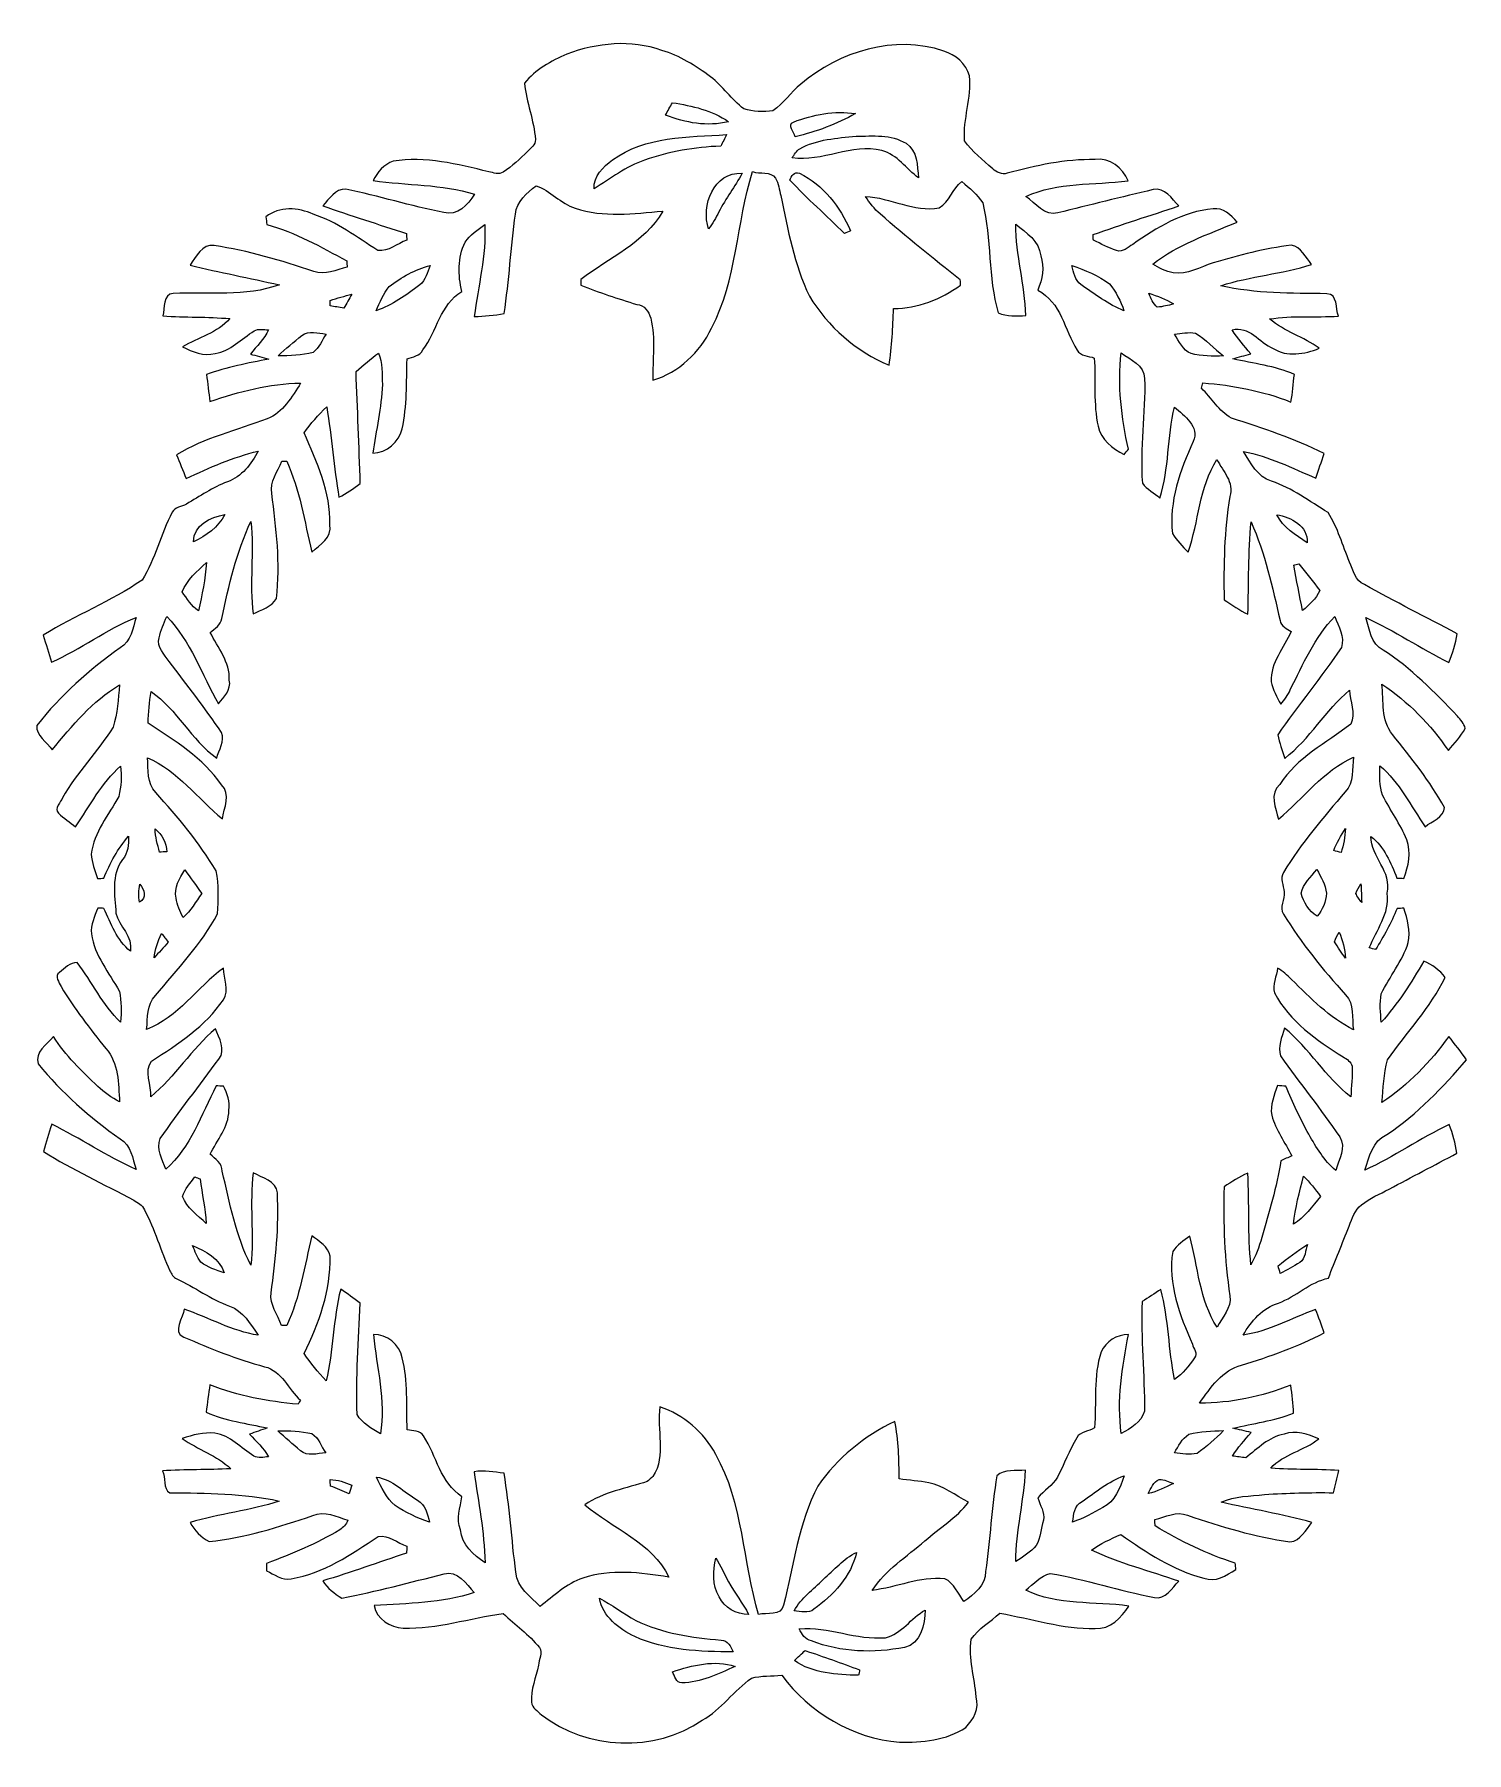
# Model space of a CAD drawing. Header units: centimetres. Extents: x -13.5 to 13.5, y -16.2 to 16.2.
import ezdxf

# ---------------------------------------------------------------- set-up
doc = ezdxf.new("R2010")
doc.units = ezdxf.units.CM
doc.header["$MEASUREMENT"] = 0
doc.layers.add('Layer 1', color=7, linetype='Continuous')

msp = doc.modelspace()

# ---------------------------------------------------------------- linework, layer by layer
at = {"layer": 'Layer 1', "color": 8, "lineweight": 9}
for points, knots in [([(-3.48603, 15.8244), (-2.91947, 16.0343), (-2.27177, 16.1038), (-1.69568, 15.89178), (-1.69568, 15.89178), (-1.35596, 15.79723), (-1.05857, 15.60144), (-0.77529, 15.39754), (-0.77529, 15.39754), (-0.54386, 15.21974), (-0.38264, 14.96538), (-0.14769, 14.79217), (-0.14769, 14.79217), (0.02552, 14.7329), (0.22166, 14.72444), (0.40123, 14.75654), (0.40123, 14.75654), (0.60196, 14.89448), (0.73496, 15.10508), (0.9244, 15.25643), (0.9244, 15.25643), (1.65147, 15.87308), (2.69358, 16.19552), (3.62138, 15.88049), (3.62138, 15.88049), (3.84469, 15.80958), (4.04436, 15.64589), (4.1061, 15.41129), (4.1061, 15.41129), (4.15337, 14.9989), (3.98192, 14.60061), (4.01579, 14.19033), (4.01579, 14.19033), (4.16078, 13.98501), (4.35693, 13.82415), (4.5446, 13.6594), (4.5446, 13.6594), (4.61833, 13.59484), (4.71923, 13.54404), (4.81871, 13.57756), (4.81871, 13.57756), (5.36093, 13.71831), (5.91338, 13.84919), (6.47818, 13.83332), (6.47818, 13.83332), (6.74946, 13.88024), (6.99994, 13.67457), (7.09695, 13.43433), (7.09695, 13.43433), (6.4556, 13.35284), (5.77156, 13.41634), (5.17078, 13.1387), (5.17078, 13.1387), (5.35035, 13.01311), (5.52533, 12.76123), (5.77509, 12.83143), (5.77509, 12.83143), (6.37446, 12.97536), (6.97171, 13.13023), (7.57249, 13.26782), (7.57249, 13.26782), (7.78663, 13.32073), (7.92492, 13.0939), (8.05509, 12.96019), (8.05509, 12.96019), (7.5164, 12.78239), (6.97701, 12.60706), (6.44114, 12.42115), (6.44114, 12.42115), (6.44149, 12.39399), (6.44255, 12.33966), (6.4429, 12.31249), (6.4429, 12.31249), (6.58789, 12.24794), (6.7283, 12.16891), (6.88034, 12.12058), (6.88034, 12.12058), (6.99676, 12.07649), (7.09695, 12.18338), (7.18726, 12.23488), (7.18726, 12.23488), (7.63635, 12.55309), (8.13764, 12.86283), (8.70033, 12.9041), (8.70033, 12.9041), (8.89435, 12.93479), (9.03793, 12.78698), (9.15294, 12.65645), (9.15294, 12.65645), (8.60931, 12.42362), (8.03569, 12.23347), (7.56262, 11.86588), (7.56262, 11.86588), (7.67798, 11.7865), (7.8085, 11.72512), (7.94714, 11.70043), (7.94714, 11.70043), (8.21702, 11.65456), (8.45338, 11.81578), (8.7035, 11.88528), (8.7035, 11.88528), (9.1861, 12.02533), (9.67505, 12.16256), (10.17564, 12.21866), (10.17564, 12.21866), (10.3612, 12.18655), (10.45081, 11.99182), (10.55805, 11.85706), (10.55805, 11.85706), (9.99961, 11.67538), (9.40447, 11.63798), (8.84779, 11.45736), (8.84779, 11.45736), (9.50219, 11.30179), (10.18093, 11.31731), (10.84874, 11.30602), (10.84874, 11.30602), (11.05794, 11.29896), (11.0082, 11.02203), (11.06676, 10.88304), (11.06676, 10.88304), (10.63425, 10.85305), (10.19575, 10.90068), (9.76713, 10.82942), (9.76713, 10.82942), (10.04582, 10.59059), (10.41271, 10.49251), (10.70199, 10.27591), (10.70199, 10.27591), (10.42717, 10.1669), (10.0945, 10.10516), (9.83204, 10.27344), (9.83204, 10.27344), (9.57274, 10.3888), (9.37942, 10.70771), (9.05945, 10.62304), (9.05945, 10.62304), (9.16705, 10.4657), (9.29017, 10.32036), (9.41047, 10.17254), (9.41047, 10.17254), (9.29828, 10.14044), (9.18575, 10.11046), (9.07498, 10.07553), (9.07498, 10.07553), (9.46374, 9.99122), (9.86731, 9.94571), (10.23385, 9.78167), (10.23385, 9.78167), (10.21268, 9.60916), (10.20774, 9.43312), (10.16471, 9.26379), (10.16471, 9.26379), (9.63624, 9.47546), (9.07498, 9.57811), (8.50947, 9.62503), (8.50947, 9.62503), (8.50242, 9.59999), (8.48795, 9.54919), (8.48054, 9.52414), (8.48054, 9.52414), (8.67351, 9.34281), (8.8111, 9.08846), (9.04816, 8.95969), (9.04816, 8.95969), (9.64154, 8.77131), (10.23491, 8.57058), (10.79406, 8.2933), (10.79406, 8.2933), (10.74503, 8.13596), (10.6907, 7.98074), (10.63708, 7.82516), (10.63708, 7.82516), (10.1961, 8.02554), (9.74984, 8.23297), (9.27359, 8.33316), (9.27359, 8.33316), (9.4087, 8.1155), (9.53782, 7.85021), (9.80311, 7.77119), (9.80311, 7.77119), (10.19258, 7.64066), (10.52419, 7.3923), (10.86956, 7.17746), (10.86956, 7.17746), (11.05723, 6.89312), (11.1419, 6.55728), (11.2756, 6.24683), (11.2756, 6.24683), (11.34439, 6.09196), (11.3765, 5.89194), (11.55677, 5.82315), (11.55677, 5.82315), (12.12933, 5.49648), (12.72305, 5.20826), (13.30302, 4.89428), (13.30302, 4.89428), (13.27268, 4.70837), (13.22188, 4.52598), (13.1485, 4.35242), (13.1485, 4.35242), (12.61651, 4.61735), (12.12227, 4.95285), (11.5804, 5.19838), (11.5804, 5.19838), (11.65237, 4.97789), (11.67706, 4.70237), (11.90813, 4.58596), (11.90813, 4.58596), (12.43836, 4.24658), (12.87792, 3.79362), (13.31043, 3.34171), (13.31043, 3.34171), (13.36934, 3.27292), (13.43284, 3.2006), (13.45683, 3.11064), (13.45683, 3.11064), (13.37675, 2.95401), (13.24798, 2.82877), (13.13827, 2.69295), (13.13827, 2.69295), (12.80384, 3.18261), (12.37803, 3.61582), (11.88379, 3.94461), (11.88379, 3.94461), (11.91907, 3.62746), (11.86898, 3.26269), (12.08276, 2.99528), (12.08276, 2.99528), (12.43483, 2.55537), (12.79572, 2.11334), (13.06383, 1.61663), (13.06383, 1.61663), (13.06031, 1.43177), (12.82148, 1.3651), (12.70153, 1.25573), (12.70153, 1.25573), (12.43024, 1.64414), (12.21576, 2.09499), (11.84851, 2.40473), (11.84851, 2.40473), (11.84746, 2.22129), (11.8344, 2.0262), (11.89684, 1.84946), (11.89684, 1.84946), (12.04501, 1.56759), (12.23093, 1.30548), (12.3551, 1.01091), (12.3551, 1.01091), (12.44118, 0.77278), (12.38615, 0.51208), (12.29866, 0.28277), (12.29866, 0.28277), (12.25456, 0.28489), (12.21117, 0.28701), (12.16813, 0.28842), (12.16813, 0.28842), (12.05348, 0.57417), (11.92965, 0.87861), (11.67848, 1.07229), (11.67848, 1.07229), (11.67918, 0.68247), (12.07888, 0.4133), (11.98645, 0.0009), (11.98645, 0.0009), (12.03796, -0.38609), (11.77584, -0.68948), (11.64778, -1.02815), (11.64778, -1.02815), (11.67742, -1.03626), (11.73668, -1.05249), (11.76596, -1.06061), (11.76596, -1.06061), (11.91836, -0.8126), (12.06265, -0.5586), (12.16989, -0.28732), (12.16989, -0.28732), (12.21293, -0.28485), (12.25633, -0.28238), (12.30007, -0.28026), (12.30007, -0.28026), (12.36886, -0.48769), (12.42636, -0.70959), (12.38156, -0.92902), (12.38156, -0.92902), (12.26867, -1.27862), (12.03125, -1.5679), (11.87286, -1.89492), (11.87286, -1.89492), (11.83652, -2.07061), (11.86016, -2.25335), (11.87321, -2.43115), (11.87321, -2.43115), (12.18718, -2.08331), (12.44012, -1.68396), (12.67331, -1.27897), (12.67331, -1.27897), (12.82818, -1.34882), (12.97917, -1.44549), (13.0783, -1.5866), (13.0783, -1.5866), (12.80101, -2.15633), (12.34946, -2.62447), (11.98927, -3.14164), (11.98927, -3.14164), (11.92083, -3.4027), (11.90813, -3.67469), (11.88591, -3.94315), (11.88591, -3.94315), (12.38121, -3.61295), (12.80348, -3.18256), (13.14568, -2.69679), (13.14568, -2.69679), (13.26068, -2.84107), (13.37534, -2.98642), (13.48329, -3.1367), (13.48329, -3.1367), (13.03138, -3.6567), (12.55513, -4.16364), (11.97939, -4.54922), (11.97939, -4.54922), (11.7074, -4.67058), (11.64461, -4.96515), (11.561, -5.2195), (11.561, -5.2195), (12.11204, -4.97256), (12.60628, -4.61625), (13.15344, -4.35978), (13.15344, -4.35978), (13.22505, -4.533), (13.26915, -4.71538), (13.29949, -4.90059), (13.29949, -4.90059), (12.87439, -5.12707), (12.44577, -5.34827), (12.02138, -5.57651), (12.02138, -5.57651), (11.8464, -5.67176), (11.65625, -5.74479), (11.50138, -5.87249), (11.50138, -5.87249), (11.37332, -5.97233), (11.32429, -6.13037), (11.26678, -6.27501), (11.26678, -6.27501), (11.1419, -6.60345), (10.99585, -6.92342), (10.87873, -7.25503), (10.87873, -7.25503), (10.52701, -7.32559), (10.26807, -7.60499), (9.93469, -7.72458), (9.93469, -7.72458), (9.63519, -7.81877), (9.41893, -8.06183), (9.26865, -8.32747), (9.26865, -8.32747), (9.75372, -8.26292), (10.17917, -8.00574), (10.63425, -7.84664), (10.63425, -7.84664), (10.69246, -7.99198), (10.74785, -8.13874), (10.79441, -8.28867), (10.79441, -8.28867), (10.29911, -8.54549), (9.77171, -8.73493), (9.23831, -8.89545), (9.23831, -8.89545), (8.8746, -8.98787), (8.65376, -9.32231), (8.44562, -9.60982), (8.44562, -9.60982), (9.03405, -9.61582), (9.62002, -9.49023), (10.16612, -9.27398), (10.16612, -9.27398), (10.1954, -9.4486), (10.21586, -9.62464), (10.21586, -9.80244), (10.21586, -9.80244), (9.84862, -9.94425), (9.45456, -9.99576), (9.07286, -10.08466), (9.07286, -10.08466), (9.18469, -10.10689), (9.30428, -10.13828), (9.41717, -10.16651), (9.41717, -10.16651), (9.29546, -10.31009), (9.1674, -10.45014), (9.06651, -10.60995), (9.06651, -10.60995), (9.14976, -10.62088), (9.23337, -10.63182), (9.31733, -10.64205), (9.31733, -10.64205), (9.54064, -10.47166), (9.75301, -10.24976), (10.03947, -10.19402), (10.03947, -10.19402), (10.2589, -10.12382), (10.49138, -10.19543), (10.69423, -10.28398), (10.69423, -10.28398), (10.41941, -10.50835), (10.031, -10.56585), (9.79076, -10.83925), (9.79076, -10.83925), (10.21727, -10.87136), (10.64625, -10.85125), (11.07276, -10.88441), (11.07276, -10.88441), (11.04136, -11.02411), (11.00679, -11.1631), (10.9701, -11.30174), (10.9701, -11.30174), (10.53689, -11.29434), (10.10332, -11.30562), (9.67117, -11.33526), (9.67117, -11.33526), (9.39777, -11.36524), (9.11096, -11.36313), (8.85555, -11.47813), (8.85555, -11.47813), (9.42423, -11.61042), (10.00172, -11.70638), (10.56617, -11.85949), (10.56617, -11.85949), (10.44904, -11.99636), (10.35168, -12.21226), (10.15095, -12.2292), (10.15095, -12.2292), (9.49055, -12.13571), (8.85026, -11.93921), (8.21984, -11.72614), (8.21984, -11.72614), (8.01347, -11.63935), (7.80286, -11.75683), (7.60319, -11.80657), (7.60319, -11.80657), (7.60424, -11.8362), (7.60636, -11.89547), (7.60707, -11.9251), (7.60707, -11.9251), (8.08402, -12.21367), (8.58744, -12.46203), (9.12048, -12.62784), (9.12048, -12.62784), (9.12331, -12.65782), (9.1286, -12.71779), (9.13107, -12.74778), (9.13107, -12.74778), (8.95044, -12.85714), (8.74795, -13.00319), (8.52394, -12.909), (8.52394, -12.909), (7.94503, -12.76895), (7.44585, -12.41934), (6.96007, -12.09126), (6.96007, -12.09126), (6.76781, -12.17311), (6.57696, -12.26236), (6.40656, -12.38477), (6.40656, -12.38477), (6.93644, -12.63172), (7.50476, -12.77988), (8.05615, -12.96968), (8.05615, -12.96968), (7.92598, -13.09597), (7.80215, -13.3161), (7.59472, -13.27836), (7.59472, -13.27836), (6.93573, -13.14607), (6.29438, -12.93228), (5.63081, -12.82292), (5.63081, -12.82292), (5.44807, -12.86455), (5.31331, -13.0233), (5.16867, -13.13689), (5.16867, -13.13689), (5.76804, -13.43817), (6.46724, -13.34397), (7.11247, -13.43781), (7.11247, -13.43781), (6.97383, -13.65654), (6.76146, -13.88408), (6.47712, -13.85797), (6.47712, -13.85797), (5.8654, -13.87526), (5.27485, -13.67629), (4.6776, -13.57081), (4.6776, -13.57081), (4.50262, -13.73662), (4.27226, -13.85727), (4.14103, -14.0647), (4.14103, -14.0647), (4.07823, -14.42559), (4.20911, -14.78825), (4.23416, -15.14879), (4.23416, -15.14879), (4.2899, -15.36186), (4.19324, -15.5827), (4.03519, -15.72452), (4.03519, -15.72452), (3.67324, -15.97358), (3.2111, -16.01239), (2.78424, -16.00215), (2.78424, -16.00215), (1.909, -15.93477), (1.08668, -15.44441), (0.56668, -14.74309), (0.56668, -14.74309), (0.37653, -14.75755), (0.1818, -14.75015), (-0.00447, -14.7953), (-0.00447, -14.7953), (-0.33608, -15.03413), (-0.57314, -15.38585), (-0.93227, -15.59187), (-0.93227, -15.59187), (-1.83256, -16.20147), (-3.10997, -16.15561), (-3.96581, -15.48675), (-3.96581, -15.48675), (-4.03495, -15.41619), (-4.1422, -15.35939), (-4.15384, -15.25215), (-4.15384, -15.25215), (-4.17218, -15.00979), (-4.06706, -14.78437), (-4.01943, -14.55224), (-4.01943, -14.55224), (-4.02437, -14.45029), (-3.92982, -14.31694), (-4.00532, -14.22063), (-4.00532, -14.22063), (-4.20076, -13.97439), (-4.46005, -13.7913), (-4.6883, -13.57857), (-4.6883, -13.57857), (-5.31659, -13.66535), (-5.93184, -13.86997), (-6.57213, -13.85303), (-6.57213, -13.85303), (-6.82542, -13.84315), (-7.06708, -13.68264), (-7.12141, -13.42899), (-7.12141, -13.42899), (-6.48923, -13.38842), (-5.83976, -13.38384), (-5.23263, -13.18134), (-5.23263, -13.18134), (-5.38045, -13.02118), (-5.55119, -12.75801), (-5.80096, -12.83174), (-5.80096, -12.83174), (-6.44301, -12.98837), (-7.08048, -13.16864), (-7.73101, -13.28612), (-7.73101, -13.28612), (-7.87388, -13.2078), (-7.99876, -13.09774), (-8.09154, -12.96403), (-8.09154, -12.96403), (-7.55885, -12.80564), (-7.0385, -12.61055), (-6.50934, -12.44086), (-6.50934, -12.44086), (-6.50792, -12.39747), (-6.50616, -12.35443), (-6.5044, -12.31139), (-6.5044, -12.31139), (-6.68079, -12.25248), (-6.85153, -12.0902), (-7.04274, -12.1276), (-7.04274, -12.1276), (-7.55321, -12.45462), (-8.07285, -12.82998), (-8.68844, -12.92311), (-8.68844, -12.92311), (-8.85848, -12.96544), (-9.00418, -12.83033), (-9.1527, -12.77565), (-9.1527, -12.77565), (-9.15129, -12.72732), (-9.14952, -12.67969), (-9.14811, -12.63242), (-9.14811, -12.63242), (-8.67645, -12.45109), (-8.19949, -12.26906), (-7.77052, -11.99813), (-7.77052, -11.99813), (-7.70172, -11.95791), (-7.64422, -11.89794), (-7.61917, -11.82139), (-7.61917, -11.82139), (-7.82767, -11.74907), (-8.05979, -11.62912), (-8.27887, -11.73213), (-8.27887, -11.73213), (-8.91493, -11.94874), (-9.56474, -12.15194), (-10.23502, -12.22179), (-10.23502, -12.22179), (-10.38883, -12.14524), (-10.50313, -12.00624), (-10.59309, -11.86266), (-10.59309, -11.86266), (-10.04029, -11.69297), (-9.45609, -11.64429), (-8.90928, -11.45767), (-8.90928, -11.45767), (-9.58626, -11.31056), (-10.28476, -11.30386), (-10.97409, -11.30386), (-10.97409, -11.30386), (-11.10885, -11.23084), (-11.045, -11.004), (-11.11485, -10.88899), (-11.11485, -10.88899), (-10.68517, -10.86077), (-10.25442, -10.87241), (-9.82474, -10.84807), (-9.82474, -10.84807), (-10.08897, -10.5976), (-10.44704, -10.48612), (-10.73985, -10.27728), (-10.73985, -10.27728), (-10.54264, -10.21201), (-10.33521, -10.15874), (-10.12566, -10.17815), (-10.12566, -10.17815), (-9.83215, -10.21554), (-9.63354, -10.46425), (-9.39224, -10.60995), (-9.39224, -10.60995), (-9.30792, -10.65969), (-9.20562, -10.62688), (-9.11425, -10.62476), (-9.11425, -10.62476), (-9.2035, -10.45966), (-9.34426, -10.33337), (-9.47126, -10.19896), (-9.47126, -10.19896), (-9.36013, -10.15663), (-9.2476, -10.11959), (-9.13541, -10.08043), (-9.13541, -10.08043), (-9.52171, -9.99294), (-9.92493, -9.94955), (-10.28794, -9.78162), (-10.28794, -9.78162), (-10.26536, -9.60876), (-10.24525, -9.43625), (-10.21774, -9.26445), (-10.21774, -9.26445), (-9.68927, -9.48141), (-9.12307, -9.57984), (-8.55651, -9.63381), (-8.55651, -9.63381), (-8.54522, -9.61511), (-8.52299, -9.57772), (-8.5117, -9.55902), (-8.5117, -9.55902), (-8.7403, -9.35476), (-8.86342, -9.00093), (-9.18692, -8.92543), (-9.18692, -8.92543), (-9.71079, -8.78714), (-10.2135, -8.58077), (-10.70951, -8.36628), (-10.70951, -8.36628), (-10.94481, -8.27703), (-10.71339, -7.99092), (-10.70386, -7.84276), (-10.70386, -7.84276), (-10.23608, -8.0001), (-9.79969, -8.2548), (-9.30581, -8.331), (-9.30581, -8.331), (-9.45574, -8.12498), (-9.59191, -7.86957), (-9.84732, -7.78102), (-9.84732, -7.78102), (-10.20151, -7.65296), (-10.50666, -7.42613), (-10.84497, -7.26632), (-10.84497, -7.26632), (-10.91059, -7.23951), (-10.94693, -7.17636), (-10.97444, -7.11533), (-10.97444, -7.11533), (-11.14801, -6.73786), (-11.25843, -6.33287), (-11.45352, -5.96563), (-11.45352, -5.96563), (-11.48844, -5.87496), (-11.57946, -5.83334), (-11.65601, -5.78712), (-11.65601, -5.78712), (-12.22257, -5.47915), (-12.81277, -5.21068), (-13.35922, -4.86708), (-13.35922, -4.86708), (-13.30983, -4.69527), (-13.25656, -4.52488), (-13.20259, -4.35484), (-13.20259, -4.35484), (-12.66072, -4.61555), (-12.16295, -4.96127), (-11.61227, -5.20398), (-11.61227, -5.20398), (-11.67612, -4.99972), (-11.70505, -4.74784), (-11.9086, -4.6293), (-11.9086, -4.6293), (-12.48504, -4.23067), (-13.01597, -3.7583), (-13.45624, -3.2122), (-13.45624, -3.2122), (-13.52926, -2.99418), (-13.29502, -2.84919), (-13.16943, -2.70032), (-13.16943, -2.70032), (-12.94189, -3.05556), (-12.6385, -3.3526), (-12.3344, -3.64117), (-12.3344, -3.64117), (-12.20846, -3.7523), (-12.07405, -3.85778), (-11.9213, -3.9301), (-11.9213, -3.9301), (-11.94917, -3.58791), (-11.93118, -3.19526), (-12.18306, -2.92645), (-12.18306, -2.92645), (-12.47939, -2.54897), (-12.78067, -2.17256), (-13.02444, -1.75805), (-13.02444, -1.75805), (-13.06289, -1.68149), (-13.15214, -1.56155), (-13.0576, -1.49029), (-13.0576, -1.49029), (-12.95706, -1.41479), (-12.85757, -1.3019), (-12.72175, -1.30473), (-12.72175, -1.30473), (-12.43953, -1.6695), (-12.24374, -2.10589), (-11.90648, -2.42762), (-11.90648, -2.42762), (-11.8772, -2.23606), (-11.88955, -2.03815), (-11.92412, -1.84906), (-11.92412, -1.84906), (-12.12062, -1.50017), (-12.39508, -1.17173), (-12.45435, -0.76357), (-12.45435, -0.76357), (-12.46881, -0.59353), (-12.39226, -0.43407), (-12.3344, -0.2785), (-12.3344, -0.2785), (-12.30583, -0.27991), (-12.24868, -0.28202), (-12.2201, -0.28344), (-12.2201, -0.28344), (-12.08711, -0.56919), (-11.96963, -0.88563), (-11.71845, -1.09059), (-11.71845, -1.09059), (-11.66906, -0.81225), (-11.92977, -0.62246), (-11.98974, -0.37234), (-11.98974, -0.37234), (-12.0162, -0.03755), (-12.08393, 0.34663), (-11.86556, 0.63555), (-11.86556, 0.63555), (-11.75796, 0.76114), (-11.75267, 0.92271), (-11.75232, 1.07829), (-11.75232, 1.07829), (-11.95587, 0.8444), (-12.10086, 0.56993), (-12.2201, 0.28559), (-12.2201, 0.28559), (-12.24938, 0.28383), (-12.30759, 0.28101), (-12.33687, 0.2796), (-12.33687, 0.2796), (-12.38979, 0.42776), (-12.44729, 0.57981), (-12.45541, 0.73821), (-12.45541, 0.73821), (-12.40884, 1.15025), (-12.12732, 1.47763), (-11.93647, 1.829), (-11.93647, 1.829), (-11.89449, 2.01491), (-11.87861, 2.21035), (-11.90401, 2.4005), (-11.90401, 2.4005), (-12.26032, 2.07947), (-12.48398, 1.64873), (-12.75033, 1.25679), (-12.75033, 1.25679), (-12.85898, 1.34005), (-12.97787, 1.41307), (-13.07241, 1.51291), (-13.07241, 1.51291), (-13.16237, 1.59722), (-13.02655, 1.72458), (-12.99833, 1.80078), (-12.99833, 1.80078), (-12.7274, 2.27949), (-12.33546, 2.67178), (-12.0416, 3.13357), (-12.0416, 3.13357), (-11.96293, 3.3911), (-11.94388, 3.66238), (-11.92377, 3.92979), (-11.92377, 3.92979), (-12.43318, 3.62428), (-12.82229, 3.16003), (-13.19165, 2.70494), (-13.19165, 2.70494), (-13.28937, 2.84641), (-13.50421, 2.97517), (-13.48164, 3.16532), (-13.48164, 3.16532), (-13.03996, 3.73294), (-12.49456, 4.21589), (-11.90789, 4.63005), (-11.90789, 4.63005), (-11.70787, 4.7507), (-11.66942, 4.99694), (-11.61015, 5.20261), (-11.61015, 5.20261), (-12.16966, 4.97542), (-12.65614, 4.60465), (-13.20506, 4.35559), (-13.20506, 4.35559), (-13.25868, 4.52598), (-13.30983, 4.69673), (-13.36063, 4.86783), (-13.36063, 4.86783), (-12.75632, 5.24565), (-12.08146, 5.50212), (-11.49514, 5.90711), (-11.49514, 5.90711), (-11.24926, 6.30504), (-11.14801, 6.77141), (-10.93105, 7.18381), (-10.93105, 7.18381), (-10.87814, 7.28435), (-10.74867, 7.28329), (-10.66082, 7.33798), (-10.66082, 7.33798), (-10.40894, 7.48755), (-10.16447, 7.65336), (-9.8893, 7.75884), (-9.8893, 7.75884), (-9.61696, 7.85409), (-9.43704, 8.09363), (-9.30545, 8.33845), (-9.30545, 8.33845), (-9.77853, 8.22415), (-10.22514, 8.02554), (-10.66647, 7.82446), (-10.66647, 7.82446), (-10.72962, 7.97192), (-10.78571, 8.12185), (-10.84744, 8.27001), (-10.84744, 8.27001), (-10.31687, 8.58399), (-9.71079, 8.73674), (-9.13682, 8.94699), (-9.13682, 8.94699), (-8.83767, 9.06482), (-8.66975, 9.36116), (-8.50747, 9.62009), (-8.50747, 9.62009), (-9.09696, 9.61374), (-9.66705, 9.45923), (-10.22056, 9.27226), (-10.22056, 9.27226), (-10.23996, 9.44335), (-10.25972, 9.61374), (-10.28265, 9.78378), (-10.28265, 9.78378), (-9.90094, 9.92031), (-9.50266, 9.99686), (-9.10578, 10.07306), (-9.10578, 10.07306), (-9.22255, 10.10587), (-9.33967, 10.13515), (-9.45574, 10.16831), (-9.45574, 10.16831), (-9.33544, 10.31613), (-9.18868, 10.44701), (-9.11601, 10.62728), (-9.11601, 10.62728), (-9.20456, 10.62445), (-9.30439, 10.65514), (-9.38518, 10.6054), (-9.38518, 10.6054), (-9.62295, 10.45618), (-9.83003, 10.22405), (-10.11896, 10.17889), (-10.11896, 10.17889), (-10.33451, 10.11963), (-10.54617, 10.21382), (-10.73808, 10.30378), (-10.73808, 10.30378), (-10.43928, 10.47734), (-10.07486, 10.5666), (-9.84132, 10.83541), (-9.84132, 10.83541), (-10.26254, 10.87316), (-10.68587, 10.85693), (-11.10744, 10.88692), (-11.10744, 10.88692), (-11.05911, 11.0305), (-11.11556, 11.30002), (-10.91094, 11.30955), (-10.91094, 11.30955), (-10.24737, 11.34165), (-9.5464, 11.24428), (-8.90858, 11.47183), (-8.90858, 11.47183), (-9.46879, 11.60024), (-10.03288, 11.71101), (-10.59274, 11.84083), (-10.59274, 11.84083), (-10.48479, 12.00064), (-10.36661, 12.24935), (-10.13554, 12.21478), (-10.13554, 12.21478), (-9.49595, 12.11388), (-8.87154, 11.93361), (-8.25982, 11.72371), (-8.25982, 11.72371), (-8.04674, 11.65633), (-7.83331, 11.7537), (-7.63011, 11.80696), (-7.63011, 11.80696), (-7.63223, 11.83589), (-7.63576, 11.8941), (-7.63752, 11.92338), (-7.63752, 11.92338), (-8.12012, 12.18938), (-8.60942, 12.46172), (-9.14317, 12.61094), (-9.14317, 12.61094), (-9.15023, 12.65892), (-9.15693, 12.7069), (-9.16364, 12.75488), (-9.16364, 12.75488), (-8.9054, 12.95843), (-8.55474, 12.93162), (-8.2704, 12.80497), (-8.2704, 12.80497), (-7.82061, 12.66421), (-7.44667, 12.36682), (-7.05191, 12.12341), (-7.05191, 12.12341), (-6.85435, 12.09342), (-6.68396, 12.25076), (-6.50616, 12.31708), (-6.50616, 12.31708), (-6.50722, 12.35871), (-6.50828, 12.40069), (-6.50898, 12.44232), (-6.50898, 12.44232), (-7.0378, 12.61236), (-7.56908, 12.7764), (-8.09154, 12.96513), (-8.09154, 12.96513), (-7.97336, 13.09249), (-7.85095, 13.28616), (-7.65798, 13.27487), (-7.65798, 13.27487), (-7.03603, 13.15175), (-6.43067, 12.95702), (-5.80837, 12.83637), (-5.80837, 12.83637), (-5.55578, 12.76334), (-5.34658, 12.98524), (-5.22664, 13.18139), (-5.22664, 13.18139), (-5.84752, 13.37612), (-6.5044, 13.34508), (-7.14187, 13.44033), (-7.14187, 13.44033), (-7.06073, 13.59766), (-6.93232, 13.7416), (-6.76369, 13.8051), (-6.76369, 13.8051), (-6.15409, 13.90141), (-5.54766, 13.74901), (-4.95958, 13.60331), (-4.95958, 13.60331), (-4.87104, 13.58743), (-4.77085, 13.5451), (-4.68689, 13.59943), (-4.68689, 13.59943), (-4.51544, 13.70491), (-4.37432, 13.85166), (-4.22686, 13.98678), (-4.22686, 13.98678), (-4.16936, 14.05275), (-4.07376, 14.11378), (-4.07905, 14.21291), (-4.07905, 14.21291), (-4.10833, 14.57345), (-4.24627, 14.91494), (-4.28613, 15.27406), (-4.28613, 15.27406), (-4.08328, 15.53265), (-3.78201, 15.69387), (-3.48603, 15.8244), (-3.48603, 15.8244), (-3.48603, 15.8244), (-3.48603, 15.8244), (-3.48603, 15.8244)], [0, 0, 0, 0, 0.00387597, 0.00387597, 0.00387597, 0.00387597, 0.00775194, 0.00775194, 0.00775194, 0.00775194, 0.01162791, 0.01162791, 0.01162791, 0.01162791, 0.01550388, 0.01550388, 0.01550388, 0.01550388, 0.01937984, 0.01937984, 0.01937984, 0.01937984, 0.02325581, 0.02325581, 0.02325581, 0.02325581, 0.02713178, 0.02713178, 0.02713178, 0.02713178, 0.03100775, 0.03100775, 0.03100775, 0.03100775, 0.03488372, 0.03488372, 0.03488372, 0.03488372, 0.03875969, 0.03875969, 0.03875969, 0.03875969, 0.04263566, 0.04263566, 0.04263566, 0.04263566, 0.04651163, 0.04651163, 0.04651163, 0.04651163, 0.0503876, 0.0503876, 0.0503876, 0.0503876, 0.05426357, 0.05426357, 0.05426357, 0.05426357, 0.05813953, 0.05813953, 0.05813953, 0.05813953, 0.0620155, 0.0620155, 0.0620155, 0.0620155, 0.06589147, 0.06589147, 0.06589147, 0.06589147, 0.06976744, 0.06976744, 0.06976744, 0.06976744, 0.07364341, 0.07364341, 0.07364341, 0.07364341, 0.07751938, 0.07751938, 0.07751938, 0.07751938, 0.08139535, 0.08139535, 0.08139535, 0.08139535, 0.08527132, 0.08527132, 0.08527132, 0.08527132, 0.08914729, 0.08914729, 0.08914729, 0.08914729, 0.09302326, 0.09302326, 0.09302326, 0.09302326, 0.09689922, 0.09689922, 0.09689922, 0.09689922, 0.10077519, 0.10077519, 0.10077519, 0.10077519, 0.10465116, 0.10465116, 0.10465116, 0.10465116, 0.10852713, 0.10852713, 0.10852713, 0.10852713, 0.1124031, 0.1124031, 0.1124031, 0.1124031, 0.11627907, 0.11627907, 0.11627907, 0.11627907, 0.12015504, 0.12015504, 0.12015504, 0.12015504, 0.12403101, 0.12403101, 0.12403101, 0.12403101, 0.12790698, 0.12790698, 0.12790698, 0.12790698, 0.13178295, 0.13178295, 0.13178295, 0.13178295, 0.13565891, 0.13565891, 0.13565891, 0.13565891, 0.13953488, 0.13953488, 0.13953488, 0.13953488, 0.14341085, 0.14341085, 0.14341085, 0.14341085, 0.14728682, 0.14728682, 0.14728682, 0.14728682, 0.15116279, 0.15116279, 0.15116279, 0.15116279, 0.15503876, 0.15503876, 0.15503876, 0.15503876, 0.15891473, 0.15891473, 0.15891473, 0.15891473, 0.1627907, 0.1627907, 0.1627907, 0.1627907, 0.16666667, 0.16666667, 0.16666667, 0.16666667, 0.17054264, 0.17054264, 0.17054264, 0.17054264, 0.1744186, 0.1744186, 0.1744186, 0.1744186, 0.17829457, 0.17829457, 0.17829457, 0.17829457, 0.18217054, 0.18217054, 0.18217054, 0.18217054, 0.18604651, 0.18604651, 0.18604651, 0.18604651, 0.18992248, 0.18992248, 0.18992248, 0.18992248, 0.19379845, 0.19379845, 0.19379845, 0.19379845, 0.19767442, 0.19767442, 0.19767442, 0.19767442, 0.20155039, 0.20155039, 0.20155039, 0.20155039, 0.20542636, 0.20542636, 0.20542636, 0.20542636, 0.20930233, 0.20930233, 0.20930233, 0.20930233, 0.21317829, 0.21317829, 0.21317829, 0.21317829, 0.21705426, 0.21705426, 0.21705426, 0.21705426, 0.22093023, 0.22093023, 0.22093023, 0.22093023, 0.2248062, 0.2248062, 0.2248062, 0.2248062, 0.22868217, 0.22868217, 0.22868217, 0.22868217, 0.23255814, 0.23255814, 0.23255814, 0.23255814, 0.23643411, 0.23643411, 0.23643411, 0.23643411, 0.24031008, 0.24031008, 0.24031008, 0.24031008, 0.24418605, 0.24418605, 0.24418605, 0.24418605, 0.24806202, 0.24806202, 0.24806202, 0.24806202, 0.25193798, 0.25193798, 0.25193798, 0.25193798, 0.25581395, 0.25581395, 0.25581395, 0.25581395, 0.25968992, 0.25968992, 0.25968992, 0.25968992, 0.26356589, 0.26356589, 0.26356589, 0.26356589, 0.26744186, 0.26744186, 0.26744186, 0.26744186, 0.27131783, 0.27131783, 0.27131783, 0.27131783, 0.2751938, 0.2751938, 0.2751938, 0.2751938, 0.27906977, 0.27906977, 0.27906977, 0.27906977, 0.28294574, 0.28294574, 0.28294574, 0.28294574, 0.28682171, 0.28682171, 0.28682171, 0.28682171, 0.29069767, 0.29069767, 0.29069767, 0.29069767, 0.29457364, 0.29457364, 0.29457364, 0.29457364, 0.29844961, 0.29844961, 0.29844961, 0.29844961, 0.30232558, 0.30232558, 0.30232558, 0.30232558, 0.30620155, 0.30620155, 0.30620155, 0.30620155, 0.31007752, 0.31007752, 0.31007752, 0.31007752, 0.31395349, 0.31395349, 0.31395349, 0.31395349, 0.31782946, 0.31782946, 0.31782946, 0.31782946, 0.32170543, 0.32170543, 0.32170543, 0.32170543, 0.3255814, 0.3255814, 0.3255814, 0.3255814, 0.32945736, 0.32945736, 0.32945736, 0.32945736, 0.33333333, 0.33333333, 0.33333333, 0.33333333, 0.3372093, 0.3372093, 0.3372093, 0.3372093, 0.34108527, 0.34108527, 0.34108527, 0.34108527, 0.34496124, 0.34496124, 0.34496124, 0.34496124, 0.34883721, 0.34883721, 0.34883721, 0.34883721, 0.35271318, 0.35271318, 0.35271318, 0.35271318, 0.35658915, 0.35658915, 0.35658915, 0.35658915, 0.36046512, 0.36046512, 0.36046512, 0.36046512, 0.36434109, 0.36434109, 0.36434109, 0.36434109, 0.36821705, 0.36821705, 0.36821705, 0.36821705, 0.37209302, 0.37209302, 0.37209302, 0.37209302, 0.37596899, 0.37596899, 0.37596899, 0.37596899, 0.37984496, 0.37984496, 0.37984496, 0.37984496, 0.38372093, 0.38372093, 0.38372093, 0.38372093, 0.3875969, 0.3875969, 0.3875969, 0.3875969, 0.39147287, 0.39147287, 0.39147287, 0.39147287, 0.39534884, 0.39534884, 0.39534884, 0.39534884, 0.39922481, 0.39922481, 0.39922481, 0.39922481, 0.40310078, 0.40310078, 0.40310078, 0.40310078, 0.40697674, 0.40697674, 0.40697674, 0.40697674, 0.41085271, 0.41085271, 0.41085271, 0.41085271, 0.41472868, 0.41472868, 0.41472868, 0.41472868, 0.41860465, 0.41860465, 0.41860465, 0.41860465, 0.42248062, 0.42248062, 0.42248062, 0.42248062, 0.42635659, 0.42635659, 0.42635659, 0.42635659, 0.43023256, 0.43023256, 0.43023256, 0.43023256, 0.43410853, 0.43410853, 0.43410853, 0.43410853, 0.4379845, 0.4379845, 0.4379845, 0.4379845, 0.44186047, 0.44186047, 0.44186047, 0.44186047, 0.44573643, 0.44573643, 0.44573643, 0.44573643, 0.4496124, 0.4496124, 0.4496124, 0.4496124, 0.45348837, 0.45348837, 0.45348837, 0.45348837, 0.45736434, 0.45736434, 0.45736434, 0.45736434, 0.46124031, 0.46124031, 0.46124031, 0.46124031, 0.46511628, 0.46511628, 0.46511628, 0.46511628, 0.46899225, 0.46899225, 0.46899225, 0.46899225, 0.47286822, 0.47286822, 0.47286822, 0.47286822, 0.47674419, 0.47674419, 0.47674419, 0.47674419, 0.48062016, 0.48062016, 0.48062016, 0.48062016, 0.48449612, 0.48449612, 0.48449612, 0.48449612, 0.48837209, 0.48837209, 0.48837209, 0.48837209, 0.49224806, 0.49224806, 0.49224806, 0.49224806, 0.49612403, 0.49612403, 0.49612403, 0.49612403, 0.5, 0.5, 0.5, 0.5, 0.50387597, 0.50387597, 0.50387597, 0.50387597, 0.50775194, 0.50775194, 0.50775194, 0.50775194, 0.51162791, 0.51162791, 0.51162791, 0.51162791, 0.51550388, 0.51550388, 0.51550388, 0.51550388, 0.51937984, 0.51937984, 0.51937984, 0.51937984, 0.52325581, 0.52325581, 0.52325581, 0.52325581, 0.52713178, 0.52713178, 0.52713178, 0.52713178, 0.53100775, 0.53100775, 0.53100775, 0.53100775, 0.53488372, 0.53488372, 0.53488372, 0.53488372, 0.53875969, 0.53875969, 0.53875969, 0.53875969, 0.54263566, 0.54263566, 0.54263566, 0.54263566, 0.54651163, 0.54651163, 0.54651163, 0.54651163, 0.5503876, 0.5503876, 0.5503876, 0.5503876, 0.55426357, 0.55426357, 0.55426357, 0.55426357, 0.55813953, 0.55813953, 0.55813953, 0.55813953, 0.5620155, 0.5620155, 0.5620155, 0.5620155, 0.56589147, 0.56589147, 0.56589147, 0.56589147, 0.56976744, 0.56976744, 0.56976744, 0.56976744, 0.57364341, 0.57364341, 0.57364341, 0.57364341, 0.57751938, 0.57751938, 0.57751938, 0.57751938, 0.58139535, 0.58139535, 0.58139535, 0.58139535, 0.58527132, 0.58527132, 0.58527132, 0.58527132, 0.58914729, 0.58914729, 0.58914729, 0.58914729, 0.59302326, 0.59302326, 0.59302326, 0.59302326, 0.59689922, 0.59689922, 0.59689922, 0.59689922, 0.60077519, 0.60077519, 0.60077519, 0.60077519, 0.60465116, 0.60465116, 0.60465116, 0.60465116, 0.60852713, 0.60852713, 0.60852713, 0.60852713, 0.6124031, 0.6124031, 0.6124031, 0.6124031, 0.61627907, 0.61627907, 0.61627907, 0.61627907, 0.62015504, 0.62015504, 0.62015504, 0.62015504, 0.62403101, 0.62403101, 0.62403101, 0.62403101, 0.62790698, 0.62790698, 0.62790698, 0.62790698, 0.63178295, 0.63178295, 0.63178295, 0.63178295, 0.63565891, 0.63565891, 0.63565891, 0.63565891, 0.63953488, 0.63953488, 0.63953488, 0.63953488, 0.64341085, 0.64341085, 0.64341085, 0.64341085, 0.64728682, 0.64728682, 0.64728682, 0.64728682, 0.65116279, 0.65116279, 0.65116279, 0.65116279, 0.65503876, 0.65503876, 0.65503876, 0.65503876, 0.65891473, 0.65891473, 0.65891473, 0.65891473, 0.6627907, 0.6627907, 0.6627907, 0.6627907, 0.66666667, 0.66666667, 0.66666667, 0.66666667, 0.67054264, 0.67054264, 0.67054264, 0.67054264, 0.6744186, 0.6744186, 0.6744186, 0.6744186, 0.67829457, 0.67829457, 0.67829457, 0.67829457, 0.68217054, 0.68217054, 0.68217054, 0.68217054, 0.68604651, 0.68604651, 0.68604651, 0.68604651, 0.68992248, 0.68992248, 0.68992248, 0.68992248, 0.69379845, 0.69379845, 0.69379845, 0.69379845, 0.69767442, 0.69767442, 0.69767442, 0.69767442, 0.70155039, 0.70155039, 0.70155039, 0.70155039, 0.70542636, 0.70542636, 0.70542636, 0.70542636, 0.70930233, 0.70930233, 0.70930233, 0.70930233, 0.71317829, 0.71317829, 0.71317829, 0.71317829, 0.71705426, 0.71705426, 0.71705426, 0.71705426, 0.72093023, 0.72093023, 0.72093023, 0.72093023, 0.7248062, 0.7248062, 0.7248062, 0.7248062, 0.72868217, 0.72868217, 0.72868217, 0.72868217, 0.73255814, 0.73255814, 0.73255814, 0.73255814, 0.73643411, 0.73643411, 0.73643411, 0.73643411, 0.74031008, 0.74031008, 0.74031008, 0.74031008, 0.74418605, 0.74418605, 0.74418605, 0.74418605, 0.74806202, 0.74806202, 0.74806202, 0.74806202, 0.75193798, 0.75193798, 0.75193798, 0.75193798, 0.75581395, 0.75581395, 0.75581395, 0.75581395, 0.75968992, 0.75968992, 0.75968992, 0.75968992, 0.76356589, 0.76356589, 0.76356589, 0.76356589, 0.76744186, 0.76744186, 0.76744186, 0.76744186, 0.77131783, 0.77131783, 0.77131783, 0.77131783, 0.7751938, 0.7751938, 0.7751938, 0.7751938, 0.77906977, 0.77906977, 0.77906977, 0.77906977, 0.78294574, 0.78294574, 0.78294574, 0.78294574, 0.78682171, 0.78682171, 0.78682171, 0.78682171, 0.79069767, 0.79069767, 0.79069767, 0.79069767, 0.79457364, 0.79457364, 0.79457364, 0.79457364, 0.79844961, 0.79844961, 0.79844961, 0.79844961, 0.80232558, 0.80232558, 0.80232558, 0.80232558, 0.80620155, 0.80620155, 0.80620155, 0.80620155, 0.81007752, 0.81007752, 0.81007752, 0.81007752, 0.81395349, 0.81395349, 0.81395349, 0.81395349, 0.81782946, 0.81782946, 0.81782946, 0.81782946, 0.82170543, 0.82170543, 0.82170543, 0.82170543, 0.8255814, 0.8255814, 0.8255814, 0.8255814, 0.82945736, 0.82945736, 0.82945736, 0.82945736, 0.83333333, 0.83333333, 0.83333333, 0.83333333, 0.8372093, 0.8372093, 0.8372093, 0.8372093, 0.84108527, 0.84108527, 0.84108527, 0.84108527, 0.84496124, 0.84496124, 0.84496124, 0.84496124, 0.84883721, 0.84883721, 0.84883721, 0.84883721, 0.85271318, 0.85271318, 0.85271318, 0.85271318, 0.85658915, 0.85658915, 0.85658915, 0.85658915, 0.86046512, 0.86046512, 0.86046512, 0.86046512, 0.86434109, 0.86434109, 0.86434109, 0.86434109, 0.86821705, 0.86821705, 0.86821705, 0.86821705, 0.87209302, 0.87209302, 0.87209302, 0.87209302, 0.87596899, 0.87596899, 0.87596899, 0.87596899, 0.87984496, 0.87984496, 0.87984496, 0.87984496, 0.88372093, 0.88372093, 0.88372093, 0.88372093, 0.8875969, 0.8875969, 0.8875969, 0.8875969, 0.89147287, 0.89147287, 0.89147287, 0.89147287, 0.89534884, 0.89534884, 0.89534884, 0.89534884, 0.89922481, 0.89922481, 0.89922481, 0.89922481, 0.90310078, 0.90310078, 0.90310078, 0.90310078, 0.90697674, 0.90697674, 0.90697674, 0.90697674, 0.91085271, 0.91085271, 0.91085271, 0.91085271, 0.91472868, 0.91472868, 0.91472868, 0.91472868, 0.91860465, 0.91860465, 0.91860465, 0.91860465, 0.92248062, 0.92248062, 0.92248062, 0.92248062, 0.92635659, 0.92635659, 0.92635659, 0.92635659, 0.93023256, 0.93023256, 0.93023256, 0.93023256, 0.93410853, 0.93410853, 0.93410853, 0.93410853, 0.9379845, 0.9379845, 0.9379845, 0.9379845, 0.94186047, 0.94186047, 0.94186047, 0.94186047, 0.94573643, 0.94573643, 0.94573643, 0.94573643, 0.9496124, 0.9496124, 0.9496124, 0.9496124, 0.95348837, 0.95348837, 0.95348837, 0.95348837, 0.95736434, 0.95736434, 0.95736434, 0.95736434, 0.96124031, 0.96124031, 0.96124031, 0.96124031, 0.96511628, 0.96511628, 0.96511628, 0.96511628, 0.96899225, 0.96899225, 0.96899225, 0.96899225, 0.97286822, 0.97286822, 0.97286822, 0.97286822, 0.97674419, 0.97674419, 0.97674419, 0.97674419, 0.98062016, 0.98062016, 0.98062016, 0.98062016, 0.98449612, 0.98449612, 0.98449612, 0.98449612, 0.98837209, 0.98837209, 0.98837209, 0.98837209, 0.99224806, 0.99224806, 0.99224806, 0.99224806, 1, 1, 1, 1]), ([(-1.49389, 14.90753), (-1.5387, 14.82992), (-1.58279, 14.75195), (-1.62442, 14.67293), (-1.62442, 14.67293), (-1.24624, 14.52935), (-0.83843, 14.44786), (-0.43768, 14.54911), (-0.43768, 14.54911), (-0.74636, 14.76677), (-1.12736, 14.84897), (-1.49389, 14.90753), (-1.49389, 14.90753), (-1.49389, 14.90753), (-1.49389, 14.90753), (-1.49389, 14.90753)], [0, 0, 0, 0, 0.2, 0.2, 0.2, 0.2, 0.4, 0.4, 0.4, 0.4, 0.6, 0.6, 0.6, 0.6, 1, 1, 1, 1]), ([(0.78928, 14.5424), (0.66228, 14.48878), (0.79775, 14.35261), (0.82139, 14.26653), (0.82139, 14.26653), (1.21791, 14.35684), (1.60314, 14.5036), (1.95733, 14.70327), (1.95733, 14.70327), (1.56363, 14.76042), (1.15582, 14.68634), (0.78928, 14.5424), (0.78928, 14.5424), (0.78928, 14.5424), (0.78928, 14.5424), (0.78928, 14.5424)], [0, 0, 0, 0, 0.2, 0.2, 0.2, 0.2, 0.4, 0.4, 0.4, 0.4, 0.6, 0.6, 0.6, 0.6, 1, 1, 1, 1]), ([(-2.6249, 13.82909), (-2.79811, 13.69926), (-2.98861, 13.52146), (-2.97203, 13.28616), (-2.97203, 13.28616), (-2.65947, 13.47172), (-2.37231, 13.70773), (-2.022, 13.82238), (-2.022, 13.82238), (-1.56057, 13.98889), (-1.07303, 14.07039), (-0.58337, 14.08803), (-0.58337, 14.08803), (-0.54704, 14.16034), (-0.51035, 14.23231), (-0.47437, 14.30498), (-0.47437, 14.30498), (-1.20144, 14.26053), (-2.00966, 14.27994), (-2.6249, 13.82909), (-2.6249, 13.82909), (-2.6249, 13.82909), (-2.6249, 13.82909), (-2.6249, 13.82909)], [0, 0, 0, 0, 0.14285714, 0.14285714, 0.14285714, 0.14285714, 0.28571429, 0.28571429, 0.28571429, 0.28571429, 0.42857143, 0.42857143, 0.42857143, 0.42857143, 0.57142857, 0.57142857, 0.57142857, 0.57142857, 0.71428571, 0.71428571, 0.71428571, 0.71428571, 1, 1, 1, 1]), ([(0.90464, 14.03899), (0.84008, 13.99842), (0.80375, 13.92786), (0.76, 13.86789), (0.76, 13.86789), (1.33291, 13.77723), (1.88325, 14.14764), (2.45581, 14.00477), (2.45581, 14.00477), (2.74332, 13.92328), (2.919, 13.66434), (3.14408, 13.4876), (3.14408, 13.4876), (3.12503, 13.71726), (3.12503, 14.00195), (2.90983, 14.14165), (2.90983, 14.14165), (2.63149, 14.31557), (2.28118, 14.27888), (1.96756, 14.275), (1.96756, 14.275), (1.60632, 14.23972), (1.22955, 14.2182), (0.90464, 14.03899), (0.90464, 14.03899), (0.90464, 14.03899), (0.90464, 14.03899), (0.90464, 14.03899)], [0, 0, 0, 0, 0.125, 0.125, 0.125, 0.125, 0.25, 0.25, 0.25, 0.25, 0.375, 0.375, 0.375, 0.375, 0.5, 0.5, 0.5, 0.5, 0.625, 0.625, 0.625, 0.625, 0.75, 0.75, 0.75, 0.75, 1, 1, 1, 1]), ([(0.01776, 13.60754), (-0.28986, 12.63811), (-0.27646, 11.5699), (-0.75765, 10.65585), (-0.75765, 10.65585), (-0.97813, 10.20218), (-1.37395, 9.82083), (-1.8629, 9.67619), (-1.8629, 9.67619), (-1.87242, 10.0653), (-1.81139, 10.46147), (-1.90417, 10.84423), (-1.90417, 10.84423), (-1.93557, 10.97053), (-2.02694, 11.09224), (-2.16911, 11.10247), (-2.16911, 11.10247), (-2.52189, 11.21959), (-2.87961, 11.32189), (-3.22145, 11.469), (-3.22145, 11.469), (-3.22215, 11.4944), (-3.22321, 11.54556), (-3.22356, 11.57131), (-3.22356, 11.57131), (-2.69546, 11.97806), (-2.02341, 12.25817), (-1.67804, 12.86071), (-1.67804, 12.86071), (-2.22556, 12.82191), (-2.79706, 12.73336), (-3.32799, 12.91857), (-3.32799, 12.91857), (-3.6028, 13.005), (-3.79647, 13.25124), (-4.06776, 13.34049), (-4.06776, 13.34049), (-4.24556, 13.21067), (-4.42936, 13.03781), (-4.45723, 12.80744), (-4.45723, 12.80744), (-4.53625, 12.18267), (-4.57894, 11.55332), (-4.66889, 10.92961), (-4.66889, 10.92961), (-4.85551, 10.90103), (-5.04319, 10.87951), (-5.23157, 10.87316), (-5.23157, 10.87316), (-5.16172, 11.45136), (-5.00403, 12.02674), (-5.03472, 12.612), (-5.03472, 12.612), (-5.16737, 12.51146), (-5.31412, 12.41727), (-5.4062, 12.2751), (-5.4062, 12.2751), (-5.55013, 11.98759), (-5.53849, 11.65421), (-5.46899, 11.34835), (-5.46899, 11.34835), (-5.87575, 11.1007), (-5.93254, 10.60011), (-6.20277, 10.24557), (-6.20277, 10.24557), (-6.25886, 10.12633), (-6.39433, 10.12104), (-6.50052, 10.07518), (-6.50052, 10.07518), (-6.51181, 9.63526), (-6.49911, 9.19006), (-6.59118, 8.75685), (-6.59118, 8.75685), (-6.6508, 8.50567), (-6.8861, 8.30706), (-7.14504, 8.29718), (-7.14504, 8.29718), (-7.08366, 8.73004), (-6.98453, 9.15866), (-6.96618, 9.59646), (-6.96618, 9.59646), (-6.97112, 9.79437), (-6.95772, 10.00109), (-7.04062, 10.18595), (-7.04062, 10.18595), (-7.18632, 10.07729), (-7.32566, 9.96053), (-7.46254, 9.84093), (-7.46254, 9.84093), (-7.43644, 9.13573), (-7.40363, 8.43053), (-7.38281, 7.72497), (-7.38281, 7.72497), (-7.5144, 7.63501), (-7.64175, 7.53694), (-7.78569, 7.46674), (-7.78569, 7.46674), (-7.87741, 8.03259), (-7.92221, 8.6048), (-8.01605, 9.1703), (-8.01605, 9.1703), (-8.17515, 9.02284), (-8.31521, 8.85668), (-8.44326, 8.68241), (-8.44326, 8.68241), (-8.19914, 8.13631), (-7.93914, 7.56164), (-7.95361, 6.95098), (-7.95361, 6.95098), (-7.91092, 6.70615), (-8.14552, 6.57633), (-8.29298, 6.43522), (-8.29298, 6.43522), (-8.43974, 7.00954), (-8.51876, 7.60432), (-8.76994, 8.14689), (-8.76994, 8.14689), (-8.79287, 8.14689), (-8.83873, 8.14619), (-8.86201, 8.14584), (-8.86201, 8.14584), (-8.94421, 7.95075), (-9.08849, 7.76413), (-9.05216, 7.54047), (-9.05216, 7.54047), (-8.9682, 6.88536), (-8.88388, 6.22179), (-8.96326, 5.56209), (-8.96326, 5.56209), (-9.04828, 5.40264), (-9.24866, 5.34513), (-9.40247, 5.26717), (-9.40247, 5.26717), (-9.47479, 5.84643), (-9.38377, 6.4324), (-9.44445, 7.01024), (-9.44445, 7.01024), (-9.7175, 6.43063), (-9.86249, 5.8041), (-9.99407, 5.18039), (-9.99407, 5.18039), (-10.01489, 5.05938), (-10.12496, 4.99059), (-10.21315, 4.91968), (-10.21315, 4.91968), (-10.06498, 4.63393), (-9.83956, 4.36088), (-9.85261, 4.02222), (-9.85261, 4.02222), (-9.80922, 3.8363), (-9.95633, 3.70507), (-10.0544, 3.57101), (-10.0544, 3.57101), (-10.37331, 4.12452), (-10.57827, 4.75282), (-11.03336, 5.2206), (-11.03336, 5.2206), (-11.08522, 5.08866), (-11.14448, 4.95743), (-11.17517, 4.81808), (-11.17517, 4.81808), (-11.23338, 4.6357), (-11.06934, 4.51011), (-10.98891, 4.37217), (-10.98891, 4.37217), (-10.65377, 3.93014), (-10.30981, 3.4934), (-10.00113, 3.03162), (-10.00113, 3.03162), (-9.92599, 2.8711), (-10.05581, 2.70389), (-10.09074, 2.54796), (-10.09074, 2.54796), (-10.57263, 2.89333), (-10.83686, 3.46483), (-11.32652, 3.8042), (-11.32652, 3.8042), (-11.36144, 3.60735), (-11.37132, 3.40803), (-11.38508, 3.20871), (-11.38508, 3.20871), (-10.88096, 2.87851), (-10.34544, 2.5536), (-10.00148, 2.04384), (-10.00148, 2.04384), (-9.81239, 1.87168), (-9.95739, 1.61028), (-9.98032, 1.40284), (-9.98032, 1.40284), (-10.45163, 1.78561), (-10.82416, 2.31548), (-11.39778, 2.55748), (-11.39778, 2.55748), (-11.37591, 2.33594), (-11.4073, 2.07277), (-11.23973, 1.90061), (-11.23973, 1.90061), (-10.82416, 1.43953), (-10.41776, 0.9594), (-10.10344, 0.42283), (-10.10344, 0.42283), (-10.03994, 0.16248), (-10.06146, -0.11939), (-10.07592, -0.38609), (-10.07592, -0.38609), (-10.37754, -0.95971), (-10.83757, -1.42996), (-11.24432, -1.92914), (-11.24432, -1.92914), (-11.41577, -2.09671), (-11.38649, -2.34683), (-11.41118, -2.5652), (-11.41118, -2.5652), (-10.81922, -2.33978), (-10.46256, -1.76969), (-9.96127, -1.41127), (-9.96127, -1.41127), (-9.95809, -1.60177), (-9.84344, -1.82966), (-9.96479, -2.00499), (-9.96479, -2.00499), (-10.30099, -2.50876), (-10.81887, -2.84002), (-11.31699, -3.16316), (-11.31699, -3.16316), (-11.46657, -3.34237), (-11.31346, -3.62424), (-11.33287, -3.83591), (-11.33287, -3.83591), (-10.87461, -3.45844), (-10.56487, -2.93456), (-10.11049, -2.5518), (-10.11049, -2.5518), (-10.04946, -2.72819), (-9.91223, -2.95044), (-10.04699, -3.124), (-10.04699, -3.124), (-10.42058, -3.62107), (-10.79559, -4.11813), (-11.15718, -4.62401), (-11.15718, -4.62401), (-11.23444, -4.81875), (-11.11238, -5.02195), (-11.04923, -5.20363), (-11.04923, -5.20363), (-10.58851, -4.78594), (-10.3719, -4.17704), (-10.10308, -3.632), (-10.10308, -3.632), (-10.05581, -3.63236), (-10.00889, -3.63341), (-9.96162, -3.63447), (-9.96162, -3.63447), (-9.896, -3.77735), (-9.82968, -3.92657), (-9.85967, -4.09026), (-9.85967, -4.09026), (-9.86496, -4.40564), (-10.08086, -4.65224), (-10.21632, -4.92035), (-10.21632, -4.92035), (-10.11261, -5.00431), (-9.98772, -5.08721), (-9.98526, -5.24032), (-9.98526, -5.24032), (-9.84309, -5.83792), (-9.73267, -6.46057), (-9.44586, -7.0102), (-9.44586, -7.0102), (-9.38236, -6.43235), (-9.47514, -5.84639), (-9.40035, -5.26783), (-9.40035, -5.26783), (-9.23278, -5.36485), (-8.96926, -5.42129), (-8.94597, -5.64672), (-8.94597, -5.64672), (-8.91175, -6.27784), (-8.98019, -6.90895), (-9.06521, -7.53372), (-9.06521, -7.53372), (-9.09308, -7.75527), (-8.93856, -7.94718), (-8.86766, -8.14721), (-8.86766, -8.14721), (-8.84226, -8.1465), (-8.79181, -8.14544), (-8.76676, -8.14509), (-8.76676, -8.14509), (-8.52052, -7.60922), (-8.43056, -7.02467), (-8.29792, -6.45528), (-8.29792, -6.45528), (-8.15787, -6.55265), (-7.98606, -6.66519), (-7.95079, -6.84263), (-7.95079, -6.84263), (-7.93597, -7.4868), (-8.16104, -8.10593), (-8.44326, -8.67567), (-8.44326, -8.67567), (-8.31556, -8.85594), (-8.17974, -9.03056), (-8.0284, -9.19249), (-8.0284, -9.19249), (-7.88235, -8.62487), (-7.90175, -8.02938), (-7.75147, -7.46282), (-7.75147, -7.46282), (-7.62729, -7.54784), (-7.50699, -7.63744), (-7.38493, -7.72669), (-7.38493, -7.72669), (-7.40539, -8.4259), (-7.47489, -9.12581), (-7.43926, -9.82537), (-7.43926, -9.82537), (-7.34859, -9.99964), (-7.16162, -10.0903), (-7.00358, -10.19332), (-7.00358, -10.19332), (-6.89527, -9.56643), (-7.07307, -8.94025), (-7.13587, -8.31866), (-7.13587, -8.31866), (-6.8734, -8.30596), (-6.64762, -8.5088), (-6.59047, -8.75539), (-6.59047, -8.75539), (-6.47653, -9.19813), (-6.51921, -9.66168), (-6.49769, -10.11429), (-6.49769, -10.11429), (-6.39292, -10.13934), (-6.25322, -10.12276), (-6.18937, -10.22895), (-6.18937, -10.22895), (-5.94348, -10.611), (-5.8694, -11.11195), (-5.46511, -11.37724), (-5.46511, -11.37724), (-5.49192, -11.58467), (-5.58823, -11.78575), (-5.49192, -11.99813), (-5.49192, -11.99813), (-5.4697, -12.28247), (-5.24921, -12.47226), (-5.03014, -12.62043), (-5.03014, -12.62043), (-5.04002, -12.04293), (-5.15784, -11.47602), (-5.23581, -10.90593), (-5.23581, -10.90593), (-5.04778, -10.87347), (-4.85834, -10.91298), (-4.67101, -10.93309), (-4.67101, -10.93309), (-4.56659, -11.55222), (-4.52919, -12.17981), (-4.44806, -12.80175), (-4.44806, -12.80175), (-4.42795, -13.0928), (-4.17042, -13.25331), (-3.99121, -13.44628), (-3.99121, -13.44628), (-3.73756, -13.24872), (-3.4952, -13.01836), (-3.18652, -12.91217), (-3.18652, -12.91217), (-2.66053, -12.73614), (-2.09856, -12.80775), (-1.56163, -12.8903), (-1.56163, -12.8903), (-1.88901, -12.23696), (-2.61643, -11.97343), (-3.15019, -11.52787), (-3.15019, -11.52787), (-2.79776, -11.28904), (-2.36596, -11.22025), (-1.96909, -11.08937), (-1.96909, -11.08937), (-1.94227, -11.06574), (-1.88901, -11.01846), (-1.86219, -10.99483), (-1.86219, -10.99483), (-1.60467, -10.60219), (-1.80116, -10.10865), (-1.73131, -9.67897), (-1.73131, -9.67897), (-1.28611, -9.83701), (-0.89805, -10.15663), (-0.67862, -10.5782), (-0.67862, -10.5782), (-0.15193, -11.50177), (-0.16921, -12.60314), (0.12994, -13.60009), (0.12994, -13.60009), (0.27917, -13.5507), (0.56104, -13.63572), (0.59843, -13.41841), (0.59843, -13.41841), (0.7974, -12.66735), (0.87748, -11.86936), (1.24895, -11.17474), (1.24895, -11.17474), (1.61126, -10.65087), (2.12243, -10.22859), (2.69675, -9.9559), (2.69675, -9.9559), (2.7726, -10.31255), (2.77542, -10.67803), (2.78248, -11.04139), (2.78248, -11.04139), (2.96839, -11.06644), (3.15536, -11.07949), (3.34093, -11.11265), (3.34093, -11.11265), (3.61503, -11.17298), (3.84363, -11.35007), (4.08599, -11.48201), (4.08599, -11.48201), (3.86586, -11.77588), (3.53778, -11.9632), (3.26755, -12.20591), (3.26755, -12.20591), (2.925, -12.50542), (2.52354, -12.75695), (2.26954, -13.14324), (2.26954, -13.14324), (2.72991, -13.08609), (3.16912, -12.87937), (3.64114, -12.92346), (3.64114, -12.92346), (3.81859, -13.00249), (3.88879, -13.20674), (4.00062, -13.35103), (4.00062, -13.35103), (4.19183, -13.21556), (4.41866, -13.04658), (4.41196, -12.78553), (4.41196, -12.78553), (4.49521, -12.18581), (4.52449, -11.57903), (4.62292, -10.98177), (4.62292, -10.98177), (4.76368, -10.84807), (4.98416, -10.89817), (5.16443, -10.87629), (5.16443, -10.87629), (5.13551, -11.4545), (4.98558, -12.02035), (4.97923, -12.60032), (4.97923, -12.60032), (5.11363, -12.50754), (5.26321, -12.42569), (5.36446, -12.29446), (5.36446, -12.29446), (5.45195, -12.15194), (5.45794, -11.97555), (5.50028, -11.81856), (5.50028, -11.81856), (5.53944, -11.66757), (5.42866, -11.53846), (5.39833, -11.3977), (5.39833, -11.3977), (5.51086, -11.258), (5.67843, -11.16557), (5.76768, -11.00576), (5.76768, -11.00576), (5.89504, -10.7627), (5.98888, -10.502), (6.12999, -10.26599), (6.12999, -10.26599), (6.19737, -10.1404), (6.35894, -10.15134), (6.46477, -10.07725), (6.46477, -10.07725), (6.50569, -9.60065), (6.43655, -9.10817), (6.59036, -8.64603), (6.59036, -8.64603), (6.67609, -8.44565), (6.88952, -8.32183), (7.10542, -8.31936), (7.10542, -8.31936), (6.98829, -8.9339), (6.88317, -9.55937), (6.96995, -10.18626), (6.96995, -10.18626), (7.14563, -10.08925), (7.3513, -9.97212), (7.40669, -9.7654), (7.40669, -9.7654), (7.41022, -9.07572), (7.33472, -8.3878), (7.36153, -7.69777), (7.36153, -7.69777), (7.48007, -7.62086), (7.59931, -7.54466), (7.71854, -7.46881), (7.71854, -7.46881), (7.86107, -8.02479), (7.86318, -8.60405), (7.97431, -9.16638), (7.97431, -9.16638), (8.12953, -9.05878), (8.24806, -8.90956), (8.35284, -8.75469), (8.35284, -8.75469), (8.4181, -8.67814), (8.32744, -8.57971), (8.31368, -8.50034), (8.31368, -8.50034), (8.07203, -7.95282), (7.84378, -7.36439), (7.93903, -6.75338), (7.93903, -6.75338), (8.01876, -6.62956), (8.14929, -6.55089), (8.26288, -6.46093), (8.26288, -6.46093), (8.41422, -7.03737), (8.44774, -7.66778), (8.77653, -8.18072), (8.77653, -8.18072), (8.86648, -7.99339), (9.05663, -7.81418), (9.01783, -7.5877), (9.01783, -7.5877), (8.91446, -6.90754), (8.89259, -6.21998), (8.90917, -5.53312), (8.90917, -5.53312), (9.0531, -5.44105), (9.19563, -5.34333), (9.35438, -5.27771), (9.35438, -5.27771), (9.39142, -5.85203), (9.35049, -6.43129), (9.41611, -7.0035), (9.41611, -7.0035), (9.50254, -6.84087), (9.56851, -6.66801), (9.61966, -6.49091), (9.61966, -6.49091), (9.75795, -6.0129), (9.90259, -5.53453), (9.97914, -5.0417), (9.97914, -5.0417), (10.04758, -5.01066), (10.11673, -4.98067), (10.18623, -4.95174), (10.18623, -4.95174), (10.05605, -4.69774), (9.88601, -4.46138), (9.80734, -4.18445), (9.80734, -4.18445), (9.76995, -3.99184), (9.85603, -3.8031), (9.9167, -3.62565), (9.9167, -3.62565), (9.96856, -3.62883), (10.02113, -3.63236), (10.07369, -3.63624), (10.07369, -3.63624), (10.19857, -3.94703), (10.34744, -4.2476), (10.50514, -4.54323), (10.50514, -4.54323), (10.64836, -4.787), (10.79194, -5.04382), (11.01631, -5.22338), (11.01631, -5.22338), (11.06852, -5.02018), (11.22269, -4.79158), (11.08863, -4.59262), (11.08863, -4.59262), (10.73868, -4.06839), (10.33192, -3.58402), (9.97421, -3.06509), (9.97421, -3.06509), (9.91811, -2.89117), (9.99855, -2.70772), (10.04794, -2.54016), (10.04794, -2.54016), (10.51537, -2.92257), (10.82193, -3.46373), (11.29783, -3.83732), (11.29783, -3.83732), (11.30876, -3.64364), (11.33381, -3.45103), (11.32499, -3.257), (11.32499, -3.257), (11.30453, -3.17269), (11.22233, -3.12824), (11.15707, -3.08202), (11.15707, -3.08202), (10.64907, -2.77652), (10.14601, -2.40998), (9.85638, -1.8787), (9.85638, -1.8787), (9.81722, -1.72277), (9.904, -1.56155), (9.91494, -1.40844), (9.91494, -1.40844), (10.01231, -1.46771), (10.10085, -1.54074), (10.17988, -1.62329), (10.17988, -1.62329), (10.539, -1.97395), (10.89637, -2.34436), (11.34863, -2.57473), (11.34863, -2.57473), (11.31547, -2.35777), (11.36979, -2.08296), (11.19976, -1.91045), (11.19976, -1.91045), (10.76972, -1.43843), (10.36579, -0.93854), (10.0303, -0.39421), (10.0303, -0.39421), (9.94175, -0.26192), (10.05852, -0.1134), (10.04264, 0.02807), (10.04264, 0.02807), (10.03277, 0.14978), (9.95551, 0.28066), (10.03171, 0.39531), (10.03171, 0.39531), (10.36226, 0.94317), (10.78101, 1.42965), (11.19446, 1.91543), (11.19446, 1.91543), (11.36591, 2.08688), (11.31794, 2.35358), (11.35074, 2.57054), (11.35074, 2.57054), (10.78066, 2.30878), (10.40283, 1.7916), (9.93399, 1.39614), (9.93399, 1.39614), (9.88319, 1.60781), (9.75689, 1.87556), (9.96151, 2.05266), (9.96151, 2.05266), (10.28253, 2.56172), (10.83569, 2.83371), (11.29606, 3.19072), (11.29606, 3.19072), (11.39837, 3.38828), (11.27737, 3.62393), (11.27596, 3.83172), (11.27596, 3.83172), (10.82264, 3.44754), (10.52524, 2.90991), (10.05182, 2.54549), (10.05182, 2.54549), (10.00066, 2.69154), (9.95657, 2.84006), (9.92094, 2.98999), (9.92094, 2.98999), (10.30829, 3.54808), (10.74291, 4.07231), (11.12038, 4.6364), (11.12038, 4.6364), (11.19023, 4.83078), (11.07134, 5.03928), (10.99514, 5.21813), (10.99514, 5.21813), (10.61767, 4.82479), (10.39366, 4.32208), (10.158, 3.83842), (10.158, 3.83842), (10.11214, 3.73929), (10.05041, 3.64863), (9.97773, 3.56678), (9.97773, 3.56678), (9.8973, 3.69801), (9.83239, 3.84089), (9.79641, 3.99047), (9.79641, 3.99047), (9.78335, 4.34677), (10.03277, 4.62758), (10.17529, 4.93485), (10.17529, 4.93485), (10.09309, 4.99024), (9.98161, 5.03469), (9.96433, 5.14476), (9.96433, 5.14476), (9.82004, 5.77446), (9.67999, 6.41123), (9.41858, 7.00531), (9.41858, 7.00531), (9.36566, 6.42604), (9.37166, 5.84396), (9.35896, 5.26294), (9.35896, 5.26294), (9.19845, 5.33561), (9.05451, 5.44003), (8.90917, 5.53705), (8.90917, 5.53705), (8.89859, 6.18686), (8.91199, 6.83844), (9.015, 7.4812), (9.015, 7.4812), (9.10496, 7.74931), (8.88095, 7.96133), (8.77476, 8.17935), (8.77476, 8.17935), (8.43504, 7.65865), (8.43504, 7.00778), (8.23078, 6.43557), (8.23078, 6.43557), (8.12248, 6.54281), (8.01699, 6.655), (7.93303, 6.78235), (7.93303, 6.78235), (7.86777, 7.38807), (8.07944, 7.97686), (8.32744, 8.51908), (8.32744, 8.51908), (8.45021, 8.8013), (8.15599, 9.00309), (7.97466, 9.1696), (7.97466, 9.1696), (7.83778, 8.6048), (7.87236, 8.00931), (7.69985, 7.45228), (7.69985, 7.45228), (7.58978, 7.54611), (7.45714, 7.61843), (7.36859, 7.73379), (7.36859, 7.73379), (7.31567, 8.39172), (7.42821, 9.05106), (7.41022, 9.7097), (7.41022, 9.7097), (7.40493, 9.95911), (7.1414, 10.06459), (6.96854, 10.18913), (6.96854, 10.18913), (6.89728, 9.58094), (6.97136, 8.9671), (7.10542, 8.37267), (7.10542, 8.37267), (7.07825, 8.34057), (7.05109, 8.30882), (7.02428, 8.27672), (7.02428, 8.27672), (6.79603, 8.37655), (6.59107, 8.55682), (6.53251, 8.80659), (6.53251, 8.80659), (6.44114, 9.22886), (6.4877, 9.66525), (6.4616, 10.09352), (6.4616, 10.09352), (6.35012, 10.13409), (6.20195, 10.12809), (6.13704, 10.24169), (6.13704, 10.24169), (5.89786, 10.62304), (5.83683, 11.14762), (5.39303, 11.37093), (5.39303, 11.37093), (5.48229, 11.57801), (5.52321, 11.80061), (5.45018, 12.0211), (5.45018, 12.0211), (5.42408, 12.29803), (5.17819, 12.45819), (4.98099, 12.61624), (4.98099, 12.61624), (4.97676, 12.03662), (5.15385, 11.47253), (5.17114, 10.89398), (5.17114, 10.89398), (4.99722, 10.88022), (4.81483, 10.8841), (4.64867, 10.94231), (4.64867, 10.94231), (4.45288, 11.6147), (4.52555, 12.33931), (4.35657, 13.0177), (4.35657, 13.0177), (4.25779, 13.17715), (4.1061, 13.29851), (3.96499, 13.41881), (3.96499, 13.41881), (3.78155, 13.29251), (3.73533, 13.03393), (3.53813, 12.92492), (3.53813, 12.92492), (3.05659, 12.83919), (2.61808, 13.11648), (2.14607, 13.14082), (2.14607, 13.14082), (2.2205, 13.01664), (2.31293, 12.90375), (2.42265, 12.80885), (2.42265, 12.80885), (2.90948, 12.37564), (3.42206, 11.97206), (3.93324, 11.56813), (3.93324, 11.56813), (3.93465, 11.54238), (3.93712, 11.49052), (3.93818, 11.46477), (3.93818, 11.46477), (3.5667, 11.20266), (3.13279, 11.02697), (2.67312, 11.02662), (2.67312, 11.02662), (2.66465, 10.66855), (2.64489, 10.31048), (2.59057, 9.95594), (2.59057, 9.95594), (1.97038, 10.21523), (1.43346, 10.68548), (1.08668, 11.26122), (1.08668, 11.26122), (0.7981, 11.856), (0.68627, 12.51464), (0.54763, 13.15528), (0.54763, 13.15528), (0.5187, 13.26641), (0.50459, 13.38318), (0.44921, 13.48478), (0.44921, 13.48478), (0.36207, 13.6273), (0.14723, 13.55216), (0.01776, 13.60754), (0.01776, 13.60754), (0.01776, 13.60754), (0.01776, 13.60754), (0.01776, 13.60754)], [0, 0, 0, 0, 0.0047619, 0.0047619, 0.0047619, 0.0047619, 0.00952381, 0.00952381, 0.00952381, 0.00952381, 0.01428571, 0.01428571, 0.01428571, 0.01428571, 0.01904762, 0.01904762, 0.01904762, 0.01904762, 0.02380952, 0.02380952, 0.02380952, 0.02380952, 0.02857143, 0.02857143, 0.02857143, 0.02857143, 0.03333333, 0.03333333, 0.03333333, 0.03333333, 0.03809524, 0.03809524, 0.03809524, 0.03809524, 0.04285714, 0.04285714, 0.04285714, 0.04285714, 0.04761905, 0.04761905, 0.04761905, 0.04761905, 0.05238095, 0.05238095, 0.05238095, 0.05238095, 0.05714286, 0.05714286, 0.05714286, 0.05714286, 0.06190476, 0.06190476, 0.06190476, 0.06190476, 0.06666667, 0.06666667, 0.06666667, 0.06666667, 0.07142857, 0.07142857, 0.07142857, 0.07142857, 0.07619048, 0.07619048, 0.07619048, 0.07619048, 0.08095238, 0.08095238, 0.08095238, 0.08095238, 0.08571429, 0.08571429, 0.08571429, 0.08571429, 0.09047619, 0.09047619, 0.09047619, 0.09047619, 0.0952381, 0.0952381, 0.0952381, 0.0952381, 0.1, 0.1, 0.1, 0.1, 0.1047619, 0.1047619, 0.1047619, 0.1047619, 0.10952381, 0.10952381, 0.10952381, 0.10952381, 0.11428571, 0.11428571, 0.11428571, 0.11428571, 0.11904762, 0.11904762, 0.11904762, 0.11904762, 0.12380952, 0.12380952, 0.12380952, 0.12380952, 0.12857143, 0.12857143, 0.12857143, 0.12857143, 0.13333333, 0.13333333, 0.13333333, 0.13333333, 0.13809524, 0.13809524, 0.13809524, 0.13809524, 0.14285714, 0.14285714, 0.14285714, 0.14285714, 0.14761905, 0.14761905, 0.14761905, 0.14761905, 0.15238095, 0.15238095, 0.15238095, 0.15238095, 0.15714286, 0.15714286, 0.15714286, 0.15714286, 0.16190476, 0.16190476, 0.16190476, 0.16190476, 0.16666667, 0.16666667, 0.16666667, 0.16666667, 0.17142857, 0.17142857, 0.17142857, 0.17142857, 0.17619048, 0.17619048, 0.17619048, 0.17619048, 0.18095238, 0.18095238, 0.18095238, 0.18095238, 0.18571429, 0.18571429, 0.18571429, 0.18571429, 0.19047619, 0.19047619, 0.19047619, 0.19047619, 0.1952381, 0.1952381, 0.1952381, 0.1952381, 0.2, 0.2, 0.2, 0.2, 0.2047619, 0.2047619, 0.2047619, 0.2047619, 0.20952381, 0.20952381, 0.20952381, 0.20952381, 0.21428571, 0.21428571, 0.21428571, 0.21428571, 0.21904762, 0.21904762, 0.21904762, 0.21904762, 0.22380952, 0.22380952, 0.22380952, 0.22380952, 0.22857143, 0.22857143, 0.22857143, 0.22857143, 0.23333333, 0.23333333, 0.23333333, 0.23333333, 0.23809524, 0.23809524, 0.23809524, 0.23809524, 0.24285714, 0.24285714, 0.24285714, 0.24285714, 0.24761905, 0.24761905, 0.24761905, 0.24761905, 0.25238095, 0.25238095, 0.25238095, 0.25238095, 0.25714286, 0.25714286, 0.25714286, 0.25714286, 0.26190476, 0.26190476, 0.26190476, 0.26190476, 0.26666667, 0.26666667, 0.26666667, 0.26666667, 0.27142857, 0.27142857, 0.27142857, 0.27142857, 0.27619048, 0.27619048, 0.27619048, 0.27619048, 0.28095238, 0.28095238, 0.28095238, 0.28095238, 0.28571429, 0.28571429, 0.28571429, 0.28571429, 0.29047619, 0.29047619, 0.29047619, 0.29047619, 0.2952381, 0.2952381, 0.2952381, 0.2952381, 0.3, 0.3, 0.3, 0.3, 0.3047619, 0.3047619, 0.3047619, 0.3047619, 0.30952381, 0.30952381, 0.30952381, 0.30952381, 0.31428571, 0.31428571, 0.31428571, 0.31428571, 0.31904762, 0.31904762, 0.31904762, 0.31904762, 0.32380952, 0.32380952, 0.32380952, 0.32380952, 0.32857143, 0.32857143, 0.32857143, 0.32857143, 0.33333333, 0.33333333, 0.33333333, 0.33333333, 0.33809524, 0.33809524, 0.33809524, 0.33809524, 0.34285714, 0.34285714, 0.34285714, 0.34285714, 0.34761905, 0.34761905, 0.34761905, 0.34761905, 0.35238095, 0.35238095, 0.35238095, 0.35238095, 0.35714286, 0.35714286, 0.35714286, 0.35714286, 0.36190476, 0.36190476, 0.36190476, 0.36190476, 0.36666667, 0.36666667, 0.36666667, 0.36666667, 0.37142857, 0.37142857, 0.37142857, 0.37142857, 0.37619048, 0.37619048, 0.37619048, 0.37619048, 0.38095238, 0.38095238, 0.38095238, 0.38095238, 0.38571429, 0.38571429, 0.38571429, 0.38571429, 0.39047619, 0.39047619, 0.39047619, 0.39047619, 0.3952381, 0.3952381, 0.3952381, 0.3952381, 0.4, 0.4, 0.4, 0.4, 0.4047619, 0.4047619, 0.4047619, 0.4047619, 0.40952381, 0.40952381, 0.40952381, 0.40952381, 0.41428571, 0.41428571, 0.41428571, 0.41428571, 0.41904762, 0.41904762, 0.41904762, 0.41904762, 0.42380952, 0.42380952, 0.42380952, 0.42380952, 0.42857143, 0.42857143, 0.42857143, 0.42857143, 0.43333333, 0.43333333, 0.43333333, 0.43333333, 0.43809524, 0.43809524, 0.43809524, 0.43809524, 0.44285714, 0.44285714, 0.44285714, 0.44285714, 0.44761905, 0.44761905, 0.44761905, 0.44761905, 0.45238095, 0.45238095, 0.45238095, 0.45238095, 0.45714286, 0.45714286, 0.45714286, 0.45714286, 0.46190476, 0.46190476, 0.46190476, 0.46190476, 0.46666667, 0.46666667, 0.46666667, 0.46666667, 0.47142857, 0.47142857, 0.47142857, 0.47142857, 0.47619048, 0.47619048, 0.47619048, 0.47619048, 0.48095238, 0.48095238, 0.48095238, 0.48095238, 0.48571429, 0.48571429, 0.48571429, 0.48571429, 0.49047619, 0.49047619, 0.49047619, 0.49047619, 0.4952381, 0.4952381, 0.4952381, 0.4952381, 0.5, 0.5, 0.5, 0.5, 0.5047619, 0.5047619, 0.5047619, 0.5047619, 0.50952381, 0.50952381, 0.50952381, 0.50952381, 0.51428571, 0.51428571, 0.51428571, 0.51428571, 0.51904762, 0.51904762, 0.51904762, 0.51904762, 0.52380952, 0.52380952, 0.52380952, 0.52380952, 0.52857143, 0.52857143, 0.52857143, 0.52857143, 0.53333333, 0.53333333, 0.53333333, 0.53333333, 0.53809524, 0.53809524, 0.53809524, 0.53809524, 0.54285714, 0.54285714, 0.54285714, 0.54285714, 0.54761905, 0.54761905, 0.54761905, 0.54761905, 0.55238095, 0.55238095, 0.55238095, 0.55238095, 0.55714286, 0.55714286, 0.55714286, 0.55714286, 0.56190476, 0.56190476, 0.56190476, 0.56190476, 0.56666667, 0.56666667, 0.56666667, 0.56666667, 0.57142857, 0.57142857, 0.57142857, 0.57142857, 0.57619048, 0.57619048, 0.57619048, 0.57619048, 0.58095238, 0.58095238, 0.58095238, 0.58095238, 0.58571429, 0.58571429, 0.58571429, 0.58571429, 0.59047619, 0.59047619, 0.59047619, 0.59047619, 0.5952381, 0.5952381, 0.5952381, 0.5952381, 0.6, 0.6, 0.6, 0.6, 0.6047619, 0.6047619, 0.6047619, 0.6047619, 0.60952381, 0.60952381, 0.60952381, 0.60952381, 0.61428571, 0.61428571, 0.61428571, 0.61428571, 0.61904762, 0.61904762, 0.61904762, 0.61904762, 0.62380952, 0.62380952, 0.62380952, 0.62380952, 0.62857143, 0.62857143, 0.62857143, 0.62857143, 0.63333333, 0.63333333, 0.63333333, 0.63333333, 0.63809524, 0.63809524, 0.63809524, 0.63809524, 0.64285714, 0.64285714, 0.64285714, 0.64285714, 0.64761905, 0.64761905, 0.64761905, 0.64761905, 0.65238095, 0.65238095, 0.65238095, 0.65238095, 0.65714286, 0.65714286, 0.65714286, 0.65714286, 0.66190476, 0.66190476, 0.66190476, 0.66190476, 0.66666667, 0.66666667, 0.66666667, 0.66666667, 0.67142857, 0.67142857, 0.67142857, 0.67142857, 0.67619048, 0.67619048, 0.67619048, 0.67619048, 0.68095238, 0.68095238, 0.68095238, 0.68095238, 0.68571429, 0.68571429, 0.68571429, 0.68571429, 0.69047619, 0.69047619, 0.69047619, 0.69047619, 0.6952381, 0.6952381, 0.6952381, 0.6952381, 0.7, 0.7, 0.7, 0.7, 0.7047619, 0.7047619, 0.7047619, 0.7047619, 0.70952381, 0.70952381, 0.70952381, 0.70952381, 0.71428571, 0.71428571, 0.71428571, 0.71428571, 0.71904762, 0.71904762, 0.71904762, 0.71904762, 0.72380952, 0.72380952, 0.72380952, 0.72380952, 0.72857143, 0.72857143, 0.72857143, 0.72857143, 0.73333333, 0.73333333, 0.73333333, 0.73333333, 0.73809524, 0.73809524, 0.73809524, 0.73809524, 0.74285714, 0.74285714, 0.74285714, 0.74285714, 0.74761905, 0.74761905, 0.74761905, 0.74761905, 0.75238095, 0.75238095, 0.75238095, 0.75238095, 0.75714286, 0.75714286, 0.75714286, 0.75714286, 0.76190476, 0.76190476, 0.76190476, 0.76190476, 0.76666667, 0.76666667, 0.76666667, 0.76666667, 0.77142857, 0.77142857, 0.77142857, 0.77142857, 0.77619048, 0.77619048, 0.77619048, 0.77619048, 0.78095238, 0.78095238, 0.78095238, 0.78095238, 0.78571429, 0.78571429, 0.78571429, 0.78571429, 0.79047619, 0.79047619, 0.79047619, 0.79047619, 0.7952381, 0.7952381, 0.7952381, 0.7952381, 0.8, 0.8, 0.8, 0.8, 0.8047619, 0.8047619, 0.8047619, 0.8047619, 0.80952381, 0.80952381, 0.80952381, 0.80952381, 0.81428571, 0.81428571, 0.81428571, 0.81428571, 0.81904762, 0.81904762, 0.81904762, 0.81904762, 0.82380952, 0.82380952, 0.82380952, 0.82380952, 0.82857143, 0.82857143, 0.82857143, 0.82857143, 0.83333333, 0.83333333, 0.83333333, 0.83333333, 0.83809524, 0.83809524, 0.83809524, 0.83809524, 0.84285714, 0.84285714, 0.84285714, 0.84285714, 0.84761905, 0.84761905, 0.84761905, 0.84761905, 0.85238095, 0.85238095, 0.85238095, 0.85238095, 0.85714286, 0.85714286, 0.85714286, 0.85714286, 0.86190476, 0.86190476, 0.86190476, 0.86190476, 0.86666667, 0.86666667, 0.86666667, 0.86666667, 0.87142857, 0.87142857, 0.87142857, 0.87142857, 0.87619048, 0.87619048, 0.87619048, 0.87619048, 0.88095238, 0.88095238, 0.88095238, 0.88095238, 0.88571429, 0.88571429, 0.88571429, 0.88571429, 0.89047619, 0.89047619, 0.89047619, 0.89047619, 0.8952381, 0.8952381, 0.8952381, 0.8952381, 0.9, 0.9, 0.9, 0.9, 0.9047619, 0.9047619, 0.9047619, 0.9047619, 0.90952381, 0.90952381, 0.90952381, 0.90952381, 0.91428571, 0.91428571, 0.91428571, 0.91428571, 0.91904762, 0.91904762, 0.91904762, 0.91904762, 0.92380952, 0.92380952, 0.92380952, 0.92380952, 0.92857143, 0.92857143, 0.92857143, 0.92857143, 0.93333333, 0.93333333, 0.93333333, 0.93333333, 0.93809524, 0.93809524, 0.93809524, 0.93809524, 0.94285714, 0.94285714, 0.94285714, 0.94285714, 0.94761905, 0.94761905, 0.94761905, 0.94761905, 0.95238095, 0.95238095, 0.95238095, 0.95238095, 0.95714286, 0.95714286, 0.95714286, 0.95714286, 0.96190476, 0.96190476, 0.96190476, 0.96190476, 0.96666667, 0.96666667, 0.96666667, 0.96666667, 0.97142857, 0.97142857, 0.97142857, 0.97142857, 0.97619048, 0.97619048, 0.97619048, 0.97619048, 0.98095238, 0.98095238, 0.98095238, 0.98095238, 0.98571429, 0.98571429, 0.98571429, 0.98571429, 0.99047619, 0.99047619, 0.99047619, 0.99047619, 1, 1, 1, 1]), ([(-0.81444, 12.52804), (-0.73507, 12.62576), (-0.67616, 12.73689), (-0.61971, 12.84907), (-0.61971, 12.84907), (-0.49306, 13.10272), (-0.31244, 13.32497), (-0.18086, 13.57614), (-0.18086, 13.57614), (-0.71849, 13.60789), (-0.95802, 12.96619), (-0.81444, 12.52804), (-0.81444, 12.52804), (-0.81444, 12.52804), (-0.81444, 12.52804), (-0.81444, 12.52804)], [0, 0, 0, 0, 0.2, 0.2, 0.2, 0.2, 0.4, 0.4, 0.4, 0.4, 0.6, 0.6, 0.6, 0.6, 1, 1, 1, 1]), ([(0.71873, 13.44773), (1.04434, 13.09672), (1.40982, 12.7831), (1.74813, 12.44338), (1.74813, 12.44338), (1.78659, 12.45996), (1.82539, 12.47654), (1.8642, 12.49312), (1.8642, 12.49312), (1.66488, 12.94256), (1.35126, 13.3613), (0.89865, 13.57756), (0.89865, 13.57756), (0.80304, 13.61742), (0.74625, 13.52429), (0.71873, 13.44773), (0.71873, 13.44773), (0.71873, 13.44773), (0.71873, 13.44773), (0.71873, 13.44773)], [0, 0, 0, 0, 0.16666667, 0.16666667, 0.16666667, 0.16666667, 0.33333333, 0.33333333, 0.33333333, 0.33333333, 0.5, 0.5, 0.5, 0.5, 0.66666667, 0.66666667, 0.66666667, 0.66666667, 1, 1, 1, 1]), ([(-6.8353, 11.44325), (-6.94713, 11.30955), (-7.0131, 11.14339), (-7.08472, 10.9857), (-7.08472, 10.9857), (-6.77956, 11.08589), (-6.51569, 11.27886), (-6.26239, 11.47112), (-6.26239, 11.47112), (-6.1495, 11.56108), (-6.11422, 11.70854), (-6.06519, 11.8373), (-6.06519, 11.8373), (-6.34671, 11.76357), (-6.60529, 11.61823), (-6.8353, 11.44325), (-6.8353, 11.44325), (-6.8353, 11.44325), (-6.8353, 11.44325), (-6.8353, 11.44325)], [0, 0, 0, 0, 0.16666667, 0.16666667, 0.16666667, 0.16666667, 0.33333333, 0.33333333, 0.33333333, 0.33333333, 0.5, 0.5, 0.5, 0.5, 0.66666667, 0.66666667, 0.66666667, 0.66666667, 1, 1, 1, 1]), ([(6.03791, 11.8373), (6.07389, 11.71136), (6.09153, 11.56178), (6.20548, 11.47818), (6.20548, 11.47818), (6.46689, 11.29967), (6.72406, 11.10176), (7.02075, 10.98358), (7.02075, 10.98358), (6.95831, 11.16491), (6.87258, 11.34271), (6.74876, 11.49017), (6.74876, 11.49017), (6.5378, 11.65104), (6.28591, 11.74911), (6.03791, 11.8373), (6.03791, 11.8373), (6.03791, 11.8373), (6.03791, 11.8373), (6.03791, 11.8373)], [0, 0, 0, 0, 0.16666667, 0.16666667, 0.16666667, 0.16666667, 0.33333333, 0.33333333, 0.33333333, 0.33333333, 0.5, 0.5, 0.5, 0.5, 0.66666667, 0.66666667, 0.66666667, 0.66666667, 1, 1, 1, 1]), ([(-7.94867, 11.18078), (-7.94937, 11.15503), (-7.95079, 11.10388), (-7.95149, 11.07813), (-7.95149, 11.07813), (-7.86612, 11.06331), (-7.78039, 11.04814), (-7.69467, 11.03332), (-7.69467, 11.03332), (-7.63858, 11.11799), (-7.58707, 11.20548), (-7.54227, 11.29685), (-7.54227, 11.29685), (-7.67915, 11.26298), (-7.81355, 11.22135), (-7.94867, 11.18078), (-7.94867, 11.18078), (-7.94867, 11.18078), (-7.94867, 11.18078), (-7.94867, 11.18078)], [0, 0, 0, 0, 0.16666667, 0.16666667, 0.16666667, 0.16666667, 0.33333333, 0.33333333, 0.33333333, 0.33333333, 0.5, 0.5, 0.5, 0.5, 0.66666667, 0.66666667, 0.66666667, 0.66666667, 1, 1, 1, 1]), ([(7.48853, 11.31484), (7.52699, 11.21924), (7.56791, 11.1187), (7.6494, 11.05061), (7.6494, 11.05061), (7.751, 11.0619), (7.85507, 11.08483), (7.95491, 11.1127), (7.95491, 11.1127), (7.81203, 11.20654), (7.64905, 11.26157), (7.48853, 11.31484), (7.48853, 11.31484), (7.48853, 11.31484), (7.48853, 11.31484), (7.48853, 11.31484)], [0, 0, 0, 0, 0.2, 0.2, 0.2, 0.2, 0.4, 0.4, 0.4, 0.4, 0.6, 0.6, 0.6, 0.6, 1, 1, 1, 1]), ([(-8.48383, 10.51686), (-8.64117, 10.39903), (-8.7904, 10.26921), (-8.93186, 10.13233), (-8.93186, 10.13233), (-8.71067, 10.13727), (-8.48383, 10.13656), (-8.2704, 10.20006), (-8.2704, 10.20006), (-8.1621, 10.29073), (-8.09684, 10.42372), (-8.02875, 10.54578), (-8.02875, 10.54578), (-8.17762, 10.56131), (-8.35154, 10.61563), (-8.48383, 10.51686), (-8.48383, 10.51686), (-8.48383, 10.51686), (-8.48383, 10.51686), (-8.48383, 10.51686)], [0, 0, 0, 0, 0.16666667, 0.16666667, 0.16666667, 0.16666667, 0.33333333, 0.33333333, 0.33333333, 0.33333333, 0.5, 0.5, 0.5, 0.5, 0.66666667, 0.66666667, 0.66666667, 0.66666667, 1, 1, 1, 1]), ([(7.97325, 10.54261), (8.05651, 10.40679), (8.13306, 10.24486), (8.28511, 10.17572), (8.28511, 10.17572), (8.48372, 10.1228), (8.69362, 10.13021), (8.89718, 10.13162), (8.89718, 10.13162), (8.72255, 10.27661), (8.56274, 10.44489), (8.36766, 10.56272), (8.36766, 10.56272), (8.23678, 10.58706), (8.10343, 10.55672), (7.97325, 10.54261), (7.97325, 10.54261), (7.97325, 10.54261), (7.97325, 10.54261), (7.97325, 10.54261)], [0, 0, 0, 0, 0.16666667, 0.16666667, 0.16666667, 0.16666667, 0.33333333, 0.33333333, 0.33333333, 0.33333333, 0.5, 0.5, 0.5, 0.5, 0.66666667, 0.66666667, 0.66666667, 0.66666667, 1, 1, 1, 1]), ([(-10.52783, 6.62748), (-10.29006, 6.73896), (-10.06075, 6.90441), (-9.93516, 7.14042), (-9.93516, 7.14042), (-10.21103, 7.09562), (-10.52606, 6.94816), (-10.52783, 6.62748), (-10.52783, 6.62748), (-10.52783, 6.62748), (-10.52783, 6.62748), (-10.52783, 6.62748)], [0, 0, 0, 0, 0.25, 0.25, 0.25, 0.25, 0.5, 0.5, 0.5, 0.5, 1, 1, 1, 1]), ([(9.90436, 7.13901), (10.01795, 6.89559), (10.26172, 6.75413), (10.47691, 6.60984), (10.47691, 6.60984), (10.49173, 6.93052), (10.17211, 7.08962), (9.90436, 7.13901), (9.90436, 7.13901), (9.90436, 7.13901), (9.90436, 7.13901), (9.90436, 7.13901)], [0, 0, 0, 0, 0.25, 0.25, 0.25, 0.25, 0.5, 0.5, 0.5, 0.5, 1, 1, 1, 1]), ([(-10.73914, 5.68733), (-10.65553, 5.55433), (-10.56381, 5.42169), (-10.43646, 5.32714), (-10.43646, 5.32714), (-10.36308, 5.62559), (-10.30593, 5.92863), (-10.28476, 6.23555), (-10.28476, 6.23555), (-10.45939, 6.0768), (-10.64918, 5.90746), (-10.73914, 5.68733), (-10.73914, 5.68733), (-10.73914, 5.68733), (-10.73914, 5.68733), (-10.73914, 5.68733)], [0, 0, 0, 0, 0.2, 0.2, 0.2, 0.2, 0.4, 0.4, 0.4, 0.4, 0.6, 0.6, 0.6, 0.6, 1, 1, 1, 1]), ([(10.22291, 6.18898), (10.27442, 5.90182), (10.33263, 5.61642), (10.38872, 5.32996), (10.38872, 5.32996), (10.51254, 5.43897), (10.64731, 5.55398), (10.71257, 5.70814), (10.71257, 5.70814), (10.59368, 5.88559), (10.44904, 6.04434), (10.31781, 6.21226), (10.31781, 6.21226), (10.29418, 6.20626), (10.24655, 6.19498), (10.22291, 6.18898), (10.22291, 6.18898), (10.22291, 6.18898), (10.22291, 6.18898), (10.22291, 6.18898)], [0, 0, 0, 0, 0.16666667, 0.16666667, 0.16666667, 0.16666667, 0.33333333, 0.33333333, 0.33333333, 0.33333333, 0.5, 0.5, 0.5, 0.5, 0.66666667, 0.66666667, 0.66666667, 0.66666667, 1, 1, 1, 1]), ([(-11.25384, 1.21481), (-11.24679, 1.06559), (-11.20763, 0.92095), (-11.16636, 0.77807), (-11.16636, 0.77807), (-11.13214, 0.77878), (-11.0637, 0.78054), (-11.02948, 0.78125), (-11.02948, 0.78125), (-11.03371, 0.95376), (-11.12014, 1.10863), (-11.25384, 1.21481), (-11.25384, 1.21481), (-11.25384, 1.21481), (-11.25384, 1.21481), (-11.25384, 1.21481)], [0, 0, 0, 0, 0.2, 0.2, 0.2, 0.2, 0.4, 0.4, 0.4, 0.4, 0.6, 0.6, 0.6, 0.6, 1, 1, 1, 1]), ([(10.9768, 0.8063), (11.01137, 0.79642), (11.08016, 0.77701), (11.11438, 0.76749), (11.11438, 0.76749), (11.16095, 0.9146), (11.18988, 1.067), (11.19693, 1.22151), (11.19693, 1.22151), (11.11438, 1.08816), (11.03042, 0.95446), (10.9768, 0.8063), (10.9768, 0.8063), (10.9768, 0.8063), (10.9768, 0.8063), (10.9768, 0.8063)], [0, 0, 0, 0, 0.2, 0.2, 0.2, 0.2, 0.4, 0.4, 0.4, 0.4, 0.6, 0.6, 0.6, 0.6, 1, 1, 1, 1]), ([(-10.85521, -0.08835), (-10.83933, -0.21923), (-10.77865, -0.33847), (-10.72538, -0.45736), (-10.72538, -0.45736), (-10.57722, -0.33141), (-10.48197, -0.15926), (-10.37366, -0.00051), (-10.37366, -0.00051), (-10.47809, 0.14801), (-10.58639, 0.29477), (-10.69257, 0.44188), (-10.69257, 0.44188), (-10.78924, 0.28313), (-10.90424, 0.1085), (-10.85521, -0.08835), (-10.85521, -0.08835), (-10.85521, -0.08835), (-10.85521, -0.08835), (-10.85521, -0.08835)], [0, 0, 0, 0, 0.16666667, 0.16666667, 0.16666667, 0.16666667, 0.33333333, 0.33333333, 0.33333333, 0.33333333, 0.5, 0.5, 0.5, 0.5, 0.66666667, 0.66666667, 0.66666667, 0.66666667, 1, 1, 1, 1]), ([(10.65542, 0.44893), (10.55064, 0.30711), (10.39436, 0.18188), (10.36226, 0.00126), (10.36226, 0.00126), (10.3986, -0.17161), (10.51784, -0.33353), (10.66353, -0.43196), (10.66353, -0.43196), (10.76337, -0.3106), (10.83393, -0.15749), (10.83957, 0.00055), (10.83957, 0.00055), (10.82158, 0.16389), (10.73797, 0.31029), (10.65542, 0.44893), (10.65542, 0.44893), (10.65542, 0.44893), (10.65542, 0.44893), (10.65542, 0.44893)], [0, 0, 0, 0, 0.16666667, 0.16666667, 0.16666667, 0.16666667, 0.33333333, 0.33333333, 0.33333333, 0.33333333, 0.5, 0.5, 0.5, 0.5, 0.66666667, 0.66666667, 0.66666667, 0.66666667, 1, 1, 1, 1]), ([(-11.53924, 0.17165), (-11.56041, 0.06052), (-11.57134, -0.05413), (-11.5463, -0.16596), (-11.5463, -0.16596), (-11.40448, -0.08447), (-11.45599, 0.06828), (-11.53924, 0.17165), (-11.53924, 0.17165), (-11.53924, 0.17165), (-11.53924, 0.17165), (-11.53924, 0.17165)], [0, 0, 0, 0, 0.25, 0.25, 0.25, 0.25, 0.5, 0.5, 0.5, 0.5, 1, 1, 1, 1]), ([(11.39343, -0.00086), (11.41742, -0.06542), (11.46328, -0.11904), (11.50456, -0.17407), (11.50456, -0.17407), (11.50173, -0.0566), (11.49715, 0.06017), (11.48974, 0.17694), (11.48974, 0.17694), (11.45411, 0.11979), (11.41601, 0.06334), (11.39343, -0.00086), (11.39343, -0.00086), (11.39343, -0.00086), (11.39343, -0.00086), (11.39343, -0.00086)], [0, 0, 0, 0, 0.2, 0.2, 0.2, 0.2, 0.4, 0.4, 0.4, 0.4, 0.6, 0.6, 0.6, 0.6, 1, 1, 1, 1]), ([(-11.13002, -0.75757), (-11.19987, -0.90291), (-11.25067, -1.05708), (-11.27254, -1.21689), (-11.27254, -1.21689), (-11.18117, -1.11952), (-11.09262, -1.01933), (-11.00443, -0.91949), (-11.00443, -0.91949), (-11.04606, -0.86481), (-11.08769, -0.81084), (-11.13002, -0.75757), (-11.13002, -0.75757), (-11.13002, -0.75757), (-11.13002, -0.75757), (-11.13002, -0.75757)], [0, 0, 0, 0, 0.2, 0.2, 0.2, 0.2, 0.4, 0.4, 0.4, 0.4, 0.6, 0.6, 0.6, 0.6, 1, 1, 1, 1]), ([(10.99197, -0.9142), (11.05194, -1.02039), (11.12603, -1.12058), (11.1987, -1.22006), (11.1987, -1.22006), (11.1867, -1.05108), (11.14684, -0.88633), (11.07734, -0.73252), (11.07734, -0.73252), (11.04418, -0.79073), (11.00855, -0.84859), (10.99197, -0.9142), (10.99197, -0.9142), (10.99197, -0.9142), (10.99197, -0.9142), (10.99197, -0.9142)], [0, 0, 0, 0, 0.2, 0.2, 0.2, 0.2, 0.4, 0.4, 0.4, 0.4, 0.6, 0.6, 0.6, 0.6, 1, 1, 1, 1]), ([(-10.73597, -5.71445), (-10.65624, -5.93317), (-10.44845, -6.07287), (-10.28582, -6.22668), (-10.28582, -6.22668), (-10.30628, -5.94234), (-10.36484, -5.66259), (-10.40506, -5.38107), (-10.40506, -5.38107), (-10.4287, -5.37261), (-10.47632, -5.35567), (-10.49996, -5.34721), (-10.49996, -5.34721), (-10.58674, -5.46327), (-10.69328, -5.57263), (-10.73597, -5.71445), (-10.73597, -5.71445), (-10.73597, -5.71445), (-10.73597, -5.71445), (-10.73597, -5.71445)], [0, 0, 0, 0, 0.16666667, 0.16666667, 0.16666667, 0.16666667, 0.33333333, 0.33333333, 0.33333333, 0.33333333, 0.5, 0.5, 0.5, 0.5, 0.66666667, 0.66666667, 0.66666667, 0.66666667, 1, 1, 1, 1]), ([(10.21762, -6.23868), (10.42894, -6.1085), (10.57216, -5.90036), (10.72844, -5.71304), (10.72844, -5.71304), (10.63355, -5.57651), (10.52278, -5.45128), (10.40953, -5.33027), (10.40953, -5.33027), (10.32734, -5.62872), (10.25325, -5.9307), (10.21762, -6.23868), (10.21762, -6.23868), (10.21762, -6.23868), (10.21762, -6.23868), (10.21762, -6.23868)], [0, 0, 0, 0, 0.2, 0.2, 0.2, 0.2, 0.4, 0.4, 0.4, 0.4, 0.6, 0.6, 0.6, 0.6, 1, 1, 1, 1]), ([(-10.54406, -6.64261), (-10.49819, -6.74774), (-10.46292, -6.86168), (-10.39024, -6.9527), (-10.39024, -6.9527), (-10.2636, -7.05536), (-10.10132, -7.10016), (-9.95068, -7.15696), (-9.95068, -7.15696), (-10.03006, -6.88814), (-10.30099, -6.74033), (-10.54406, -6.64261), (-10.54406, -6.64261), (-10.54406, -6.64261), (-10.54406, -6.64261), (-10.54406, -6.64261)], [0, 0, 0, 0, 0.2, 0.2, 0.2, 0.2, 0.4, 0.4, 0.4, 0.4, 0.6, 0.6, 0.6, 0.6, 1, 1, 1, 1]), ([(9.92552, -7.0229), (9.93928, -7.07088), (9.95374, -7.11886), (9.96891, -7.16719), (9.96891, -7.16719), (10.09274, -7.10157), (10.21798, -7.03737), (10.3351, -6.95975), (10.3351, -6.95975), (10.44763, -6.88744), (10.43987, -6.72586), (10.4815, -6.61791), (10.4815, -6.61791), (10.28888, -6.7428), (10.1072, -6.8832), (9.92552, -7.0229), (9.92552, -7.0229), (9.92552, -7.0229), (9.92552, -7.0229), (9.92552, -7.0229)], [0, 0, 0, 0, 0.16666667, 0.16666667, 0.16666667, 0.16666667, 0.33333333, 0.33333333, 0.33333333, 0.33333333, 0.5, 0.5, 0.5, 0.5, 0.66666667, 0.66666667, 0.66666667, 0.66666667, 1, 1, 1, 1]), ([(-8.93574, -10.13511), (-8.79851, -10.26422), (-8.65352, -10.38487), (-8.5117, -10.50835), (-8.5117, -10.50835), (-8.37941, -10.629), (-8.19209, -10.55668), (-8.03298, -10.54997), (-8.03298, -10.54997), (-8.11871, -10.42968), (-8.16527, -10.26775), (-8.29369, -10.18626), (-8.29369, -10.18626), (-8.50253, -10.13758), (-8.72125, -10.13123), (-8.93574, -10.13511), (-8.93574, -10.13511), (-8.93574, -10.13511), (-8.93574, -10.13511), (-8.93574, -10.13511)], [0, 0, 0, 0, 0.16666667, 0.16666667, 0.16666667, 0.16666667, 0.33333333, 0.33333333, 0.33333333, 0.33333333, 0.5, 0.5, 0.5, 0.5, 0.66666667, 0.66666667, 0.66666667, 0.66666667, 1, 1, 1, 1]), ([(8.24277, -10.20002), (8.11471, -10.28045), (8.04522, -10.42262), (7.97184, -10.54962), (7.97184, -10.54962), (8.1126, -10.57008), (8.25547, -10.58384), (8.39799, -10.55985), (8.39799, -10.55985), (8.57897, -10.43462), (8.7416, -10.28292), (8.9007, -10.13052), (8.9007, -10.13052), (8.68057, -10.14005), (8.4555, -10.13864), (8.24277, -10.20002), (8.24277, -10.20002), (8.24277, -10.20002), (8.24277, -10.20002), (8.24277, -10.20002)], [0, 0, 0, 0, 0.16666667, 0.16666667, 0.16666667, 0.16666667, 0.33333333, 0.33333333, 0.33333333, 0.33333333, 0.5, 0.5, 0.5, 0.5, 0.66666667, 0.66666667, 0.66666667, 0.66666667, 1, 1, 1, 1]), ([(-7.07837, -11.00682), (-6.98171, -11.19591), (-6.89351, -11.4044), (-6.72524, -11.54163), (-6.72524, -11.54163), (-6.52345, -11.6711), (-6.30719, -11.78293), (-6.07824, -11.85666), (-6.07824, -11.85666), (-6.10858, -11.69968), (-6.15938, -11.52964), (-6.30367, -11.44039), (-6.30367, -11.44039), (-6.55767, -11.29469), (-6.77498, -11.04669), (-7.07837, -11.00682), (-7.07837, -11.00682), (-7.07837, -11.00682), (-7.07837, -11.00682), (-7.07837, -11.00682)], [0, 0, 0, 0, 0.16666667, 0.16666667, 0.16666667, 0.16666667, 0.33333333, 0.33333333, 0.33333333, 0.33333333, 0.5, 0.5, 0.5, 0.5, 0.66666667, 0.66666667, 0.66666667, 0.66666667, 1, 1, 1, 1]), ([(6.23159, -11.4672), (6.07707, -11.53669), (6.07531, -11.71344), (6.05096, -11.85455), (6.05096, -11.85455), (6.2524, -11.78646), (6.44219, -11.68733), (6.62458, -11.57832), (6.62458, -11.57832), (6.85389, -11.46825), (6.94737, -11.20896), (7.02216, -10.98283), (7.02216, -10.98283), (6.72724, -11.08479), (6.48488, -11.29222), (6.23159, -11.4672), (6.23159, -11.4672), (6.23159, -11.4672), (6.23159, -11.4672), (6.23159, -11.4672)], [0, 0, 0, 0, 0.16666667, 0.16666667, 0.16666667, 0.16666667, 0.33333333, 0.33333333, 0.33333333, 0.33333333, 0.5, 0.5, 0.5, 0.5, 0.66666667, 0.66666667, 0.66666667, 0.66666667, 1, 1, 1, 1]), ([(-7.95184, -11.05233), (-7.95008, -11.08302), (-7.94691, -11.1437), (-7.94514, -11.17439), (-7.94514, -11.17439), (-7.82661, -11.21919), (-7.70984, -11.26858), (-7.59448, -11.3215), (-7.59448, -11.3215), (-7.57719, -11.26717), (-7.56061, -11.21214), (-7.54368, -11.15852), (-7.54368, -11.15852), (-7.6735, -11.10101), (-7.80862, -11.05339), (-7.95184, -11.05233), (-7.95184, -11.05233), (-7.95184, -11.05233), (-7.95184, -11.05233), (-7.95184, -11.05233)], [0, 0, 0, 0, 0.16666667, 0.16666667, 0.16666667, 0.16666667, 0.33333333, 0.33333333, 0.33333333, 0.33333333, 0.5, 0.5, 0.5, 0.5, 0.66666667, 0.66666667, 0.66666667, 0.66666667, 1, 1, 1, 1]), ([(7.68644, -11.05198), (7.57673, -11.09784), (7.53193, -11.21814), (7.47619, -11.31374), (7.47619, -11.31374), (7.64799, -11.28693), (7.79968, -11.19873), (7.95385, -11.1243), (7.95385, -11.1243), (7.86706, -11.0929), (7.78028, -11.05057), (7.68644, -11.05198), (7.68644, -11.05198), (7.68644, -11.05198), (7.68644, -11.05198), (7.68644, -11.05198)], [0, 0, 0, 0, 0.2, 0.2, 0.2, 0.2, 0.4, 0.4, 0.4, 0.4, 0.6, 0.6, 0.6, 0.6, 1, 1, 1, 1]), ([(-0.61195, -13.26248), (-0.51458, -13.47239), (-0.28845, -13.59727), (-0.05879, -13.5955), (-0.05879, -13.5955), (-0.16674, -13.37996), (-0.32338, -13.19334), (-0.43591, -12.98097), (-0.43591, -12.98097), (-0.51882, -12.83209), (-0.5862, -12.67511), (-0.67898, -12.53188), (-0.67898, -12.53188), (-0.72942, -12.77318), (-0.75236, -13.04588), (-0.61195, -13.26248), (-0.61195, -13.26248), (-0.61195, -13.26248), (-0.61195, -13.26248), (-0.61195, -13.26248)], [0, 0, 0, 0, 0.16666667, 0.16666667, 0.16666667, 0.16666667, 0.33333333, 0.33333333, 0.33333333, 0.33333333, 0.5, 0.5, 0.5, 0.5, 0.66666667, 0.66666667, 0.66666667, 0.66666667, 1, 1, 1, 1]), ([(1.3502, -12.93405), (1.16111, -13.12455), (0.93251, -13.28541), (0.80057, -13.52565), (0.80057, -13.52565), (0.92404, -13.53624), (1.06657, -13.58774), (1.17275, -13.49955), (1.17275, -13.49955), (1.53118, -13.23426), (1.88289, -12.87619), (1.97462, -12.42499), (1.97462, -12.42499), (1.73332, -12.54881), (1.54811, -12.75378), (1.3502, -12.93405), (1.3502, -12.93405), (1.3502, -12.93405), (1.3502, -12.93405), (1.3502, -12.93405)], [0, 0, 0, 0, 0.16666667, 0.16666667, 0.16666667, 0.16666667, 0.33333333, 0.33333333, 0.33333333, 0.33333333, 0.5, 0.5, 0.5, 0.5, 0.66666667, 0.66666667, 0.66666667, 0.66666667, 1, 1, 1, 1]), ([(-2.8729, -13.28929), (-2.8087, -13.63537), (-2.50496, -13.8682), (-2.20756, -14.0139), (-2.20756, -14.0139), (-1.62689, -14.27813), (-0.97496, -14.29718), (-0.34842, -14.30106), (-0.34842, -14.30106), (-0.39464, -14.20228), (-0.45214, -14.08304), (-0.57844, -14.07987), (-0.57844, -14.07987), (-1.12842, -14.03789), (-1.68722, -13.95005), (-2.18851, -13.70769), (-2.18851, -13.70769), (-2.42099, -13.57575), (-2.6376, -13.41665), (-2.8729, -13.28929), (-2.8729, -13.28929), (-2.8729, -13.28929), (-2.8729, -13.28929), (-2.8729, -13.28929)], [0, 0, 0, 0, 0.14285714, 0.14285714, 0.14285714, 0.14285714, 0.28571429, 0.28571429, 0.28571429, 0.28571429, 0.42857143, 0.42857143, 0.42857143, 0.42857143, 0.57142857, 0.57142857, 0.57142857, 0.57142857, 0.71428571, 0.71428571, 0.71428571, 0.71428571, 1, 1, 1, 1]), ([(2.52213, -14.03401), (1.97109, -14.08093), (1.44827, -13.82199), (0.89618, -13.86644), (0.89618, -13.86644), (0.9498, -13.96169), (0.99883, -14.07564), (1.12583, -14.09327), (1.12583, -14.09327), (1.68111, -14.31588), (2.30129, -14.32717), (2.88373, -14.21886), (2.88373, -14.21886), (3.18606, -14.14796), (3.2679, -13.78142), (3.26966, -13.51331), (3.26966, -13.51331), (3.00579, -13.66465), (2.82658, -13.95992), (2.52213, -14.03401), (2.52213, -14.03401), (2.52213, -14.03401), (2.52213, -14.03401), (2.52213, -14.03401)], [0, 0, 0, 0, 0.14285714, 0.14285714, 0.14285714, 0.14285714, 0.28571429, 0.28571429, 0.28571429, 0.28571429, 0.42857143, 0.42857143, 0.42857143, 0.42857143, 0.57142857, 0.57142857, 0.57142857, 0.57142857, 0.71428571, 0.71428571, 0.71428571, 0.71428571, 1, 1, 1, 1]), ([(-1.49566, -14.67712), (-1.44768, -14.74874), (-1.42934, -14.89126), (-1.31927, -14.88456), (-1.31927, -14.88456), (-0.96085, -14.88597), (-0.63171, -14.7191), (-0.31244, -14.57517), (-0.31244, -14.57517), (-0.69803, -14.44499), (-1.12242, -14.55541), (-1.49566, -14.67712)], [0, 0, 0, 0, 0.25, 0.25, 0.25, 0.25, 0.5, 0.5, 0.5, 0.5, 1, 1, 1, 1]), ([(1.00659, -14.27672), (0.95615, -14.32399), (0.85561, -14.41854), (0.80551, -14.46581), (0.80551, -14.46581), (1.15159, -14.71134), (1.6035, -14.73321), (2.01448, -14.74239), (2.01448, -14.74239), (2.01942, -14.71699), (2.0293, -14.66654), (2.03388, -14.64114), (2.03388, -14.64114), (1.69345, -14.51414), (1.35161, -14.39031), (1.00659, -14.27672), (1.00659, -14.27672), (1.00659, -14.27672), (1.00659, -14.27672), (1.00659, -14.27672)], [0, 0, 0, 0, 0.16666667, 0.16666667, 0.16666667, 0.16666667, 0.33333333, 0.33333333, 0.33333333, 0.33333333, 0.5, 0.5, 0.5, 0.5, 0.66666667, 0.66666667, 0.66666667, 0.66666667, 1, 1, 1, 1])]:
    msp.add_open_spline(points, degree=3, knots=knots, dxfattribs=at)

doc.saveas('drawing.dxf')
